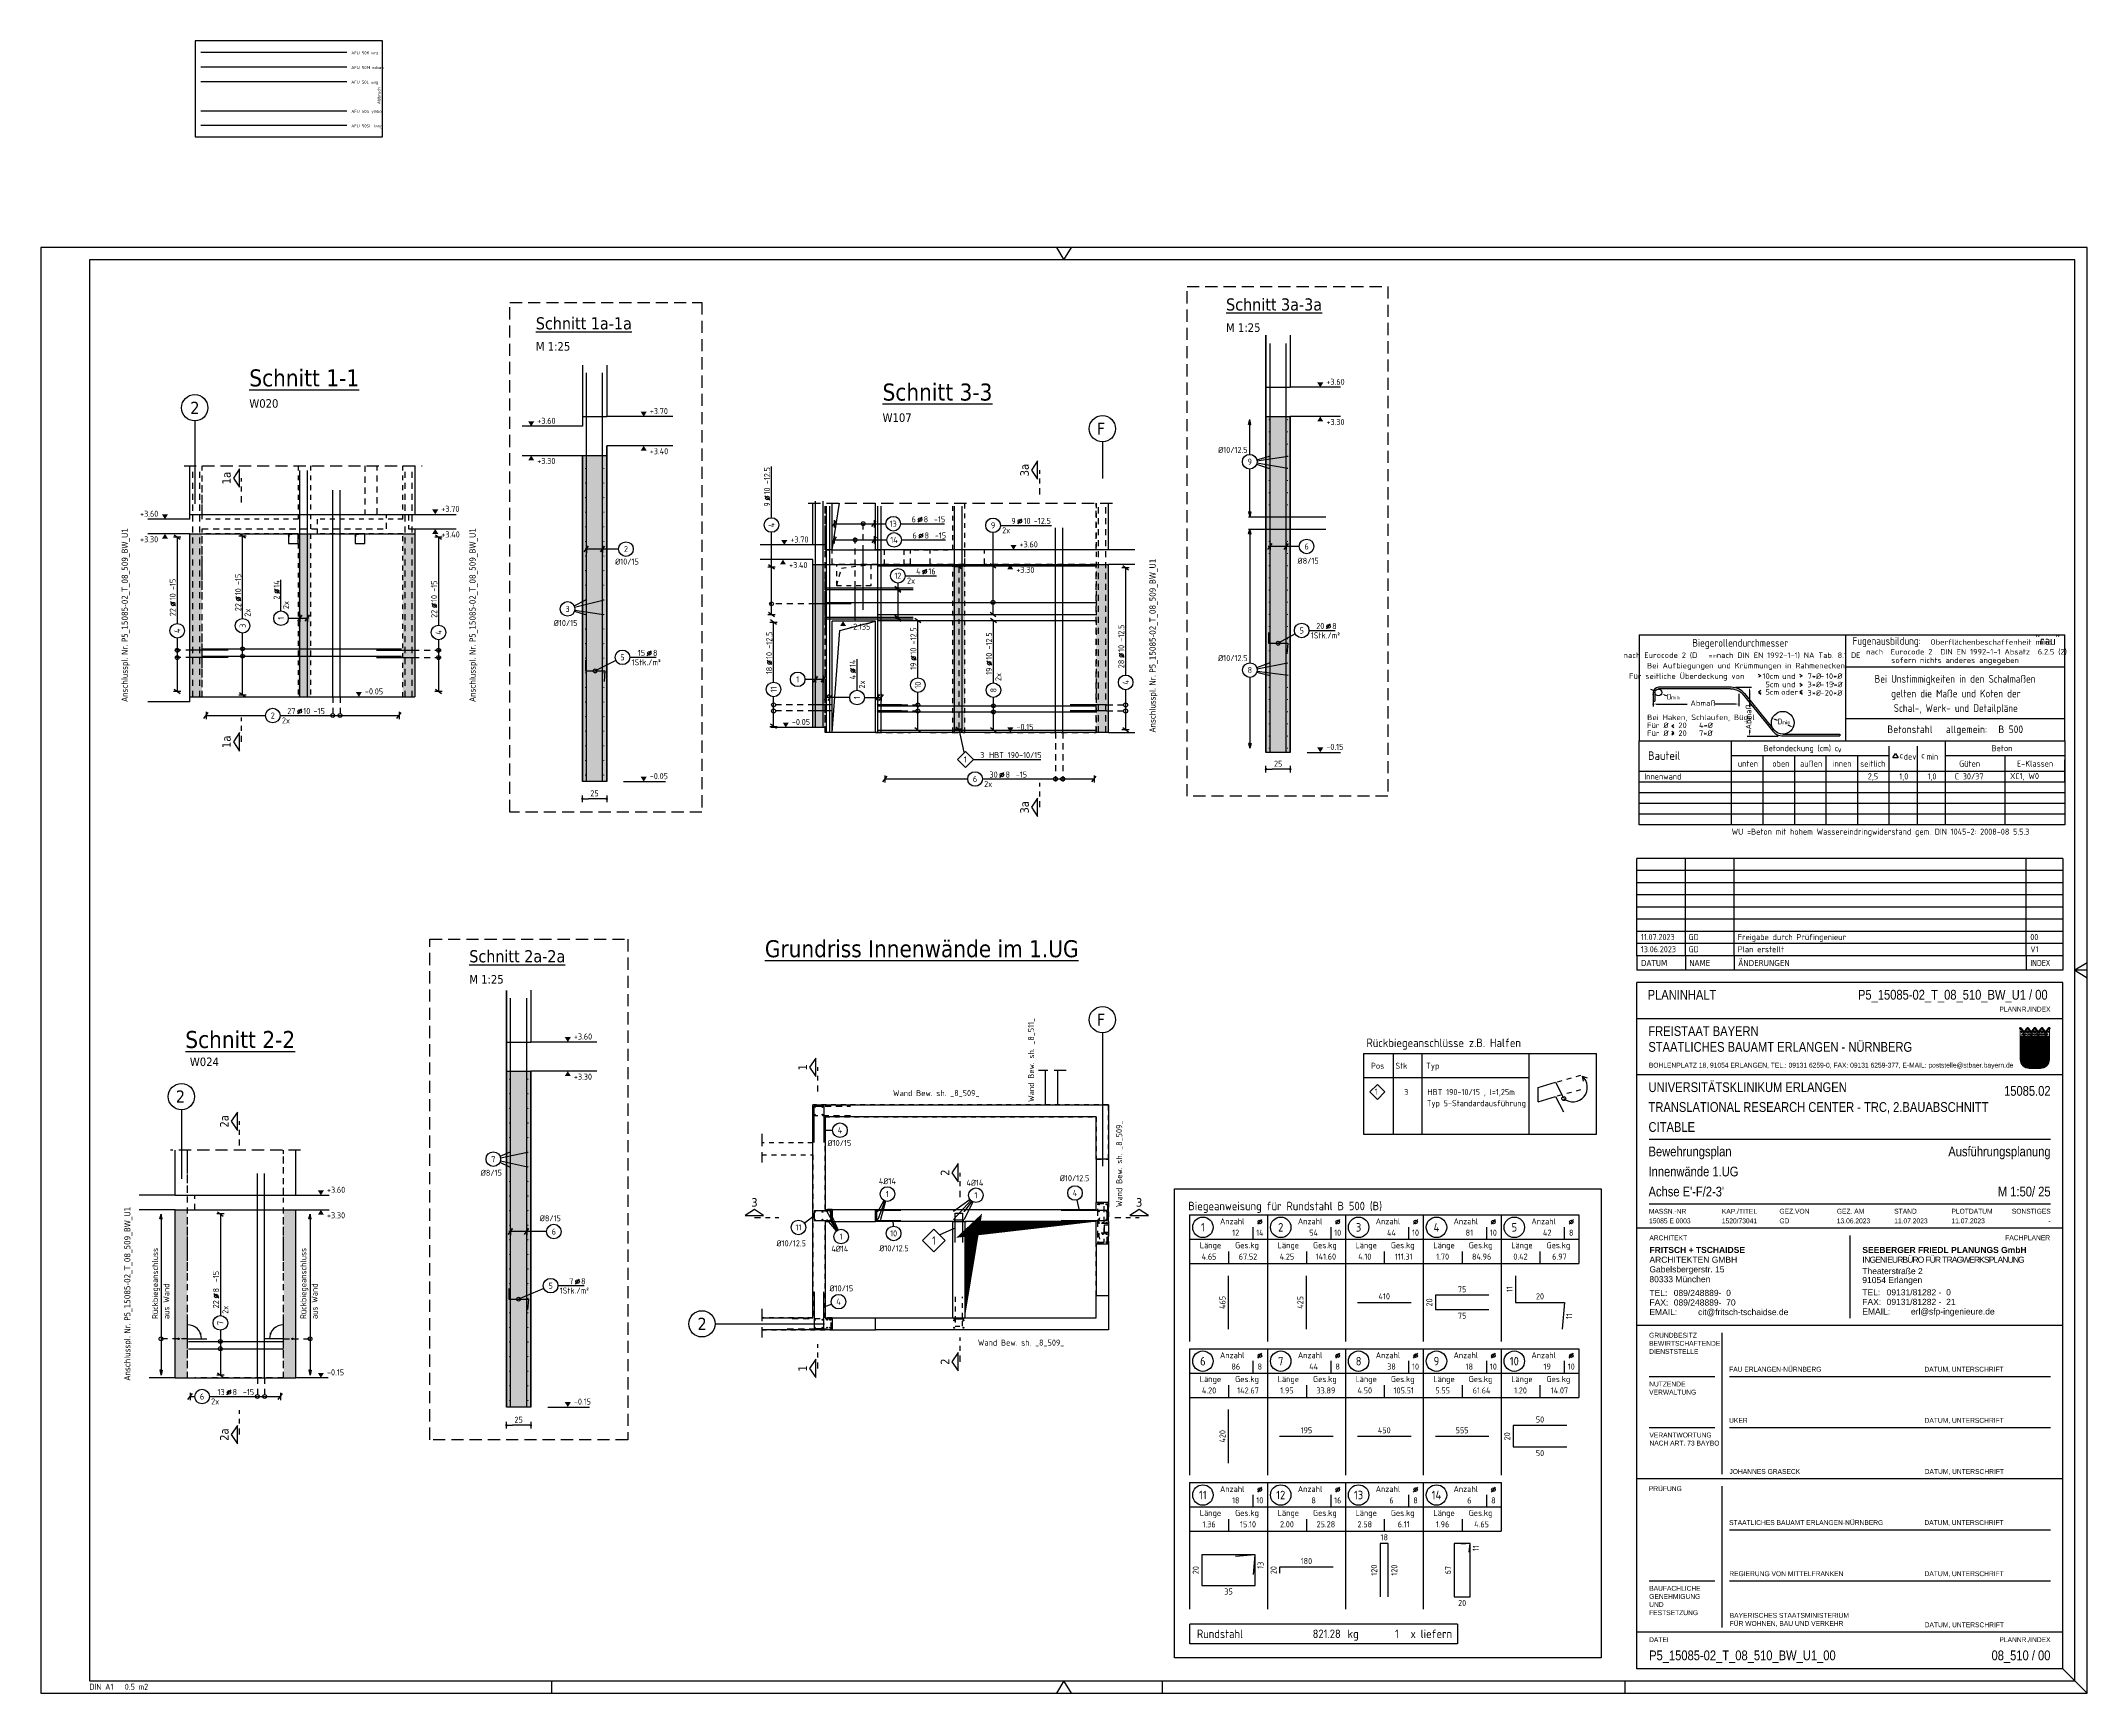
# Model space of a CAD drawing. Extents: x -7.1 to 60.9, y 1.4 to 41.6.
# Drawn here: x 6 to 48.05, y 1.41 to 35.35 of the extents above; entities that cross this region are included whole.
import ezdxf
from ezdxf.enums import TextEntityAlignment as Align

# ---------------------------------------------------------------- set-up
doc = ezdxf.new("R2010")
doc.units = 0
doc.header["$LTSCALE"] = 0.5
for name, pattern in [('AUSGEZOGEN', [1000.01, 1000, 0.01]), ('DASHDOTSMALL', [1.05, 0.5, -0.25, 0.05, -0.25]), ('DASHED', [0.75, 0.5, -0.25]), ('DOT', [0.175, 0.05, -0.125]), ('HIDDEN', [0.375, 0.25, -0.125]), ('HIDDEN2', [0.187, 0.125, -0.062]), ('PUNKT', [0.175, 0.05, -0.125]), ('STRICHLINIE', [0.75, 0.5, -0.25]), ('STRICHPUNKT2', [0.55, 0.25, -0.125, 0.05, -0.125]), ('VERDECKT', [0.375, 0.25, -0.125])]:
    doc.linetypes.add(name, pattern=pattern)
for name, color, linetype in [('40 A Plankopf Text F+T', 7, 'Continuous'), ('ACHSEN', 7, 'Continuous'), ('AFU', 7, 'Continuous'), ('BET-ANS', 7, 'Continuous'), ('BETON', 7, 'Continuous'), ('Brüstung 1.UG', 7, 'Continuous'), ('DETAIL', 7, 'Continuous'), ('DRUEBER', 7, 'Continuous'), ('grau_dunkel', 7, 'Continuous'), ('grau_mittel', 7, 'Continuous'), ('HBT', 7, 'Continuous'), ('HILFE', 7, 'Continuous'), ('koten', 7, 'Continuous'), ('MASSE', 7, 'Continuous'), ('OBJEKT', 7, 'Continuous'), ('RAHMEN', 7, 'Continuous'), ('RND', 7, 'Continuous'), ('RND-1', 7, 'Continuous'), ('RND_BILD', 7, 'Continuous'), ('SCHATTEN', 15, 'Continuous'), ('SCHNITTE', 7, 'Continuous'), ('SFP_Achsen', 7, 'Continuous'), ('STEMPEL', 7, 'Continuous'), ('TEXT', 7, 'Continuous'), ('VERDECKT', 7, 'Continuous'), ('WBZ', 7, 'Continuous')]:
    doc.layers.add(name, color=color, linetype=linetype)
doc.layers.add('NOPLOT', color=7, linetype='Continuous', plot=False)
doc.styles.add('ERSTELLTER_STIL_3', font='arial.ttf')
doc.styles.add('ERSTELLTER_STIL_4', font='arialbd.ttf')
doc.styles.add('helv', font='tahoma.ttf')
doc.styles.add('liste', font='isocp-e.shx')
doc.styles.add('plankopf_ArialN', font='ARIALN.TTF')
doc.styles.add('txt', font='isocp.shx')
doc.linetypes.add('ABBRUCH', pattern='A,0.15,-0.15,["x",Standard,S=0.07,R=0,X=-0.1,Y=-0.0238],-0.005', length=0.305)
doc.linetypes.add('AFU_50K', pattern='A,0.15,["/",Standard,S=0.2,R=0,X=-0.01,Y=-0.1],0.07,["/",Standard,S=0.2,R=0,X=-0.01,Y=-0.1],0.15', length=0.37)
doc.linetypes.add('AFU_50L', pattern='A,0.75,["/",Standard,S=0.2,R=0,X=-0.01,Y=-0.1],0.07,["/",Standard,S=0.2,R=0,X=-0.01,Y=-0.1],0.75', length=1.57)
doc.linetypes.add('AFU_50M', pattern='A,0.45,["/",Standard,S=0.2,R=0,X=-0.01,Y=-0.1],0.07,["/",Standard,S=0.2,R=0,X=-0.01,Y=-0.1],0.45', length=0.97)
doc.linetypes.add('AFU_50S', pattern='A,0,-0.15,["/",Standard,S=0.2,R=0,X=-0.01,Y=-0.1],0,-0.07,["/",Standard,S=0.2,R=0,X=-0.01,Y=-0.1],-0.15', length=0.37)
doc.linetypes.add('AFU_50SL', pattern='A,0,-0.75,["/",Standard,S=0.2,R=0,X=-0.01,Y=-0.1],0,-0.07,["/",Standard,S=0.2,R=0,X=-0.01,Y=-0.1],-0.75', length=1.57)
doc.dimstyles.new('DOT_I', dxfattribs={"dimscale": 0.5, "dimtxt": 0.25, "dimasz": 0.25, "dimexe": 0.1, "dimexo": 0.3, "dimgap": 0.1, "dimtad": 1, "dimdec": 3, "dimzin": 3, "dimtxsty": 'txt', "dimblk": 'DOT', "dimblk1": 'DOT', "dimblk2": 'DOT', "dimsah": 1, "dimcen": 0.1, "dimse1": 1, "dimse2": 1, "dimazin": 0, "dimtfac": 1, "dimtdec": 4, "dimtix": 1, "dimtmove": 2, "dimatfit": 3, "dimfxl": 0, "dimtvp": 1, "dimtolj": 1, "dimtzin": 0, "dimarcsym": 0})
pattern_1 = [(0, (-322.07857, -163.97815), (8e-17, 0.254), [])]

msp = doc.modelspace()

# ---------------------------------------------------------------- texts
at = {"style": 'plankopf_ArialN'}
msp.add_text('PLANNR./INDEX', height=0.1, dxfattribs=at).set_placement((47.3, 15.409), align=Align.RIGHT)
at = {"layer": 'AFU', "color": 8, "linetype": 'AFU_50K', "style": 'txt'}
msp.add_text('AFU 50K urz', height=0.0625, dxfattribs=at).set_placement((12.379, 35.074))
at = {"layer": 'AFU', "color": 8, "linetype": 'AFU_50M', "style": 'txt'}
msp.add_text('AFU 50M edium', height=0.0625, dxfattribs=at).set_placement((12.379, 34.774))
at = {"layer": 'AFU', "color": 8, "linetype": 'AFU_50L', "style": 'txt'}
msp.add_text('AFU 50L ang', height=0.0625, dxfattribs=at).set_placement((12.379, 34.474))
at = {"layer": 'AFU', "color": 8, "linetype": 'ABBRUCH', "style": 'txt'}
msp.add_text('Abbruch', height=0.0625, rotation=90, dxfattribs=at).set_placement((12.978, 34.055))
at = {"layer": 'AFU', "color": 8, "linetype": 'AFU_50S', "style": 'txt'}
msp.add_text('AFU 50S ymbol', height=0.0625, dxfattribs=at).set_placement((12.379, 33.874))
at = {"layer": 'AFU', "color": 8, "linetype": 'AFU_50SL', "style": 'txt'}
msp.add_text('AFU 50SL lang', height=0.0625, dxfattribs=at).set_placement((12.379, 33.574))
at = {"layer": 'BET-ANS', "style": 'plankopf_ArialN'}
for s, p in [('PLANINHALT', (39.02, 15.655)), ('P5_15085-02_T_08_510_BW_U1 / 00', (43.343, 15.655)), ('P5_15085-02_T_08_510_BW_U1_00', (39.051, 2.082))]:
    msp.add_text(s, height=0.2, dxfattribs=at).set_placement(p)
at = {"layer": 'HBT', "color": 7, "linetype": 'Continuous', "style": 'liste'}
for s, p in [('  Pos   Stk     Typ          ', (33.181, 14.233)), ('   1  ', (33.179, 13.701)), ('3', (34.017, 13.693)), ('HBT 190-10/15 , l=1,25m', (34.497, 13.693))]:
    msp.add_text(s, height=0.125, dxfattribs=at).set_placement(p)
at = {"layer": 'HBT', "color": 1, "linetype": 'Continuous', "style": 'txt'}
msp.add_attdef('1', text='?', height=0.175, dxfattribs=at).set_placement((24.354, 10.616), align=Align.CENTER)
at = {"layer": 'RAHMEN', "color": 7, "linetype": 'Continuous', "style": 'txt'}
msp.add_text('nach Eurocode 2 (D     nach DIN EN 1992-1-1) NA Tab. 8.1 DE', height=0.1125, dxfattribs=at).set_placement((40.961, 22.675), align=Align.CENTER)
at = {"layer": 'RAHMEN', "color": 1, "linetype": 'Continuous', "style": 'txt', "width": 0.95}
for s, p in [('Biegerollendurchmesser', (40.925, 22.906)), ('Fugenausbildung:', (43.933, 22.946)), ('Bei Unstimmigkeiten in den Schalmaßen', (45.339, 22.166)), ('gelten die Maße und Koten der', (45.356, 21.866)), ('Schal-, Werk- und Detailpläne', (45.353, 21.566))]:
    msp.add_text(s, height=0.1575, dxfattribs=at).set_placement(p, align=Align.CENTER)
at = {"layer": 'RAHMEN', "color": 7, "linetype": 'Continuous', "style": 'txt'}
for s, height, p in [('nach  Eurocode 2  DIN EN 1992-1-1 Absatz  6.2.5 (2)', 0.1125, (43.513, 22.746)), ('Oberflächenbeschaffenheit mind.', 0.1125, (44.831, 22.946)), ('Bei Aufbiegungen und Krümmungen in Rahmenecken:', 0.1125, (39.008, 22.461)), ('10cm', 0.1125, (41.382, 22.245)), ('und', 0.1125, (41.786, 22.245)), ('7*%%C', 0.1125, (42.308, 22.245)), ('-', 0.113, (42.569, 22.245)), ('10*%%C', 0.1125, (42.684, 22.245)), ('sofern nichts anderes angegeben', 0.1125, (44.026, 22.572)), ('D', 0.113, (39.411, 21.823)), ('5cm', 0.1125, (41.441, 21.917)), ('5cm', 0.1125, (41.442, 22.073)), ('oder', 0.1125, (41.766, 21.917)), ('und', 0.1125, (41.786, 22.073)), ('3*%%C', 0.1125, (42.305, 21.901)), ('3*%%C', 0.1125, (42.306, 22.073)), ('-', 0.113, (42.566, 21.901)), ('-', 0.113, (42.568, 22.073)), ('20*%%C', 0.1125, (42.66, 21.901)), ('15*%%C', 0.1125, (42.684, 22.073)), ('Bei Haken, Schlaufen, Bügel', 0.1125, (39.011, 21.399)), ('Abmaß', 0.1125, (39.899, 21.691)), ('Für %%C', 0.1125, (39.01, 21.235)), ('Für %%C', 0.1125, (39.011, 21.073)), ('20', 0.1125, (39.652, 21.235)), ('20', 0.1125, (39.653, 21.073)), ('4*%%C', 0.1125, (40.076, 21.235)), ('7*%%C', 0.1125, (40.076, 21.073)), ('D', 0.113, (41.688, 21.313))]:
    msp.add_text(s, height=height, dxfattribs=at).set_placement(p)
msp.add_text('Für seitliche Überdeckung von', height=0.1125, dxfattribs=at).set_placement((41.009, 22.245), align=Align.RIGHT)
msp.add_text('Abmaß', height=0.1125, rotation=90, dxfattribs=at).set_placement((41.15, 21.205))
at = {"layer": 'RAHMEN', "color": 1, "linetype": 'Continuous', "style": 'txt'}
for s, height, p in [('Betonstahl', 0.1575, (43.947, 21.13)), ('allgemein:', 0.1575, (45.151, 21.13)), ('B 500 ', 0.1575, (46.229, 21.13)), ('Bauteil', 0.175, (39.029, 20.581)), ('Betondeckung (cm) c', 0.125, (41.403, 20.759)), ('v', 0.125, (42.925, 20.733)), ('c', 0.125, (44.201, 20.611)), ('dev', 0.125, (44.283, 20.585)), ('c', 0.125, (44.644, 20.611)), ('min', 0.125, (44.752, 20.585)), ('Beton', 0.125, (46.089, 20.759)), ('WU =Beton mit hohem Wassereindringwiderstand gem. DIN 1045-2: 2008-08 5.5.3', 0.125, (40.746, 19.043))]:
    msp.add_text(s, height=height, dxfattribs=at).set_placement(p)
at = {"layer": 'RND_BILD', "color": 7, "linetype": 'AUSGEZOGEN', "style": 'txt'}
for s, p in [('75', (35.208, 9.705)), ('410', (33.608, 9.558)), ('20', (36.808, 9.557)), ('75', (35.208, 9.161)), ('195', (32.008, 6.808)), ('450', (33.608, 6.808)), ('555', (35.208, 6.808)), ('50', (36.808, 7.028)), ('18', (33.608, 4.608)), ('180', (32.008, 4.119)), ('35', (30.408, 3.494)), ('20', (35.208, 3.258))]:
    msp.add_text(s, height=0.125, dxfattribs=at).set_placement(p, align=Align.MIDDLE)
for s, rotation, p in [('11', 90, (36.182, 9.707)), ('465', 90, (30.283, 9.433)), ('425', 90, (31.883, 9.433)), ('20', 90, (34.533, 9.433)), ('11', 85, (37.409, 9.147)), ('420', 90, (30.283, 6.683)), ('20', 90, (36.133, 6.683)), ('50', 360, (36.808, 6.338)), ('11', 84.9999, (35.488, 4.382)), ('20', 90, (29.733, 3.933)), ('13', 84.9999, (31.064, 4.033)), ('20', 90, (31.333, 3.933)), ('120', 90, (33.4, 3.933)), ('120', 90, (33.815, 3.933)), ('67', 90, (34.918, 3.933))]:
    msp.add_text(s, height=0.125, rotation=rotation, dxfattribs=at).set_placement(p, align=Align.MIDDLE)
at = {"layer": 'SFP_Achsen', "color": 6, "linetype": 'AUSGEZOGEN', "style": 'helv'}
for s, p in [('2', (9.072, 27.689)), ('F', (27.701, 27.26)), ('F', (27.701, 15.119)), ('2', (8.774, 13.539)), ('2', (19.495, 8.868))]:
    msp.add_text(s, height=0.25, dxfattribs=at).set_placement(p)
at = {"layer": 'TEXT', "color": 6, "linetype": 'AUSGEZOGEN', "style": 'helv'}
for s, p in [('%%uSchnitt 3a-3a', (30.357, 29.813)), ('%%uSchnitt 1a-1a', (16.172, 29.425)), ('%%uSchnitt 2a-2a', (14.804, 16.421))]:
    msp.add_text(s, height=0.25, dxfattribs=at).set_placement(p)
at = {"layer": 'TEXT', "color": 1, "linetype": 'AUSGEZOGEN'}
for s, style, p in [('M 1:25', 'helv', (30.357, 29.375)), ('M 1:25', 'helv', (16.172, 28.988)), ('W020', 'helv', (10.284, 27.816)), ('W107', 'helv', (23.298, 27.525)), ('M 1:25', 'helv', (14.804, 15.984)), ('Rückbiegeanschlüsse z.B. Halfen', 'txt', (33.242, 14.68)), ('W024', 'helv', (9.062, 14.29)), ('Biegeanweisung für Rundstahl B 500 (B)', 'txt', (29.581, 11.327))]:
    msp.add_text(s, height=0.175, dxfattribs=dict(at, style=style)).set_placement(p)
at = {"layer": 'TEXT', "color": 5, "linetype": 'AUSGEZOGEN', "style": 'helv'}
for s, p in [('%%uSchnitt 1-1', (10.284, 28.254)), ('%%USchnitt 3-3', (23.298, 27.963)), ('%%UGrundriss Innenwände im 1.UG%%U ', (20.879, 16.526)), ('%%USchnitt 2-2', (8.969, 14.661))]:
    msp.add_text(s, height=0.35, dxfattribs=at).set_placement(p)
at = {"layer": 'TEXT', "color": 7, "linetype": 'AUSGEZOGEN', "style": 'txt'}
for s, height, p in [('%%C10/12.5', 0.125, (30.194, 26.887)), ('%%C10/15', 0.125, (17.802, 24.593)), ('%%C8/15', 0.125, (31.827, 24.608)), ('%%C10/15', 0.125, (16.541, 23.33)), ('%%C10/12.5', 0.125, (30.194, 22.609)), ('min', 0.0802, (40.27, 22.677)), ('min', 0.0802, (39.502, 21.822)), ('min', 0.0802, (41.779, 21.312)), ('Innenwand', 0.125, (38.951, 20.177)), ('unten', 0.125, (40.875, 20.441)), ('oben', 0.125, (41.583, 20.441)), ('außen', 0.125, (42.154, 20.441)), ('innen', 0.125, (42.821, 20.441)), ('seitlich', 0.125, (43.389, 20.441)), ('2,5', 0.125, (43.544, 20.179)), ('1,0', 0.125, (44.192, 20.179)), ('1,0', 0.125, (44.771, 20.179)), ('C 30/37', 0.125, (45.332, 20.179)), ('Güten', 0.125, (45.423, 20.441)), ('XC1, W0', 0.125, (46.468, 20.186)), ('E-Klassen', 0.125, (46.611, 20.441)), ('Wand Bew. sh. _8_509_', 0.125, (23.512, 13.672)), ('%%C10/15', 0.125, (22.168, 12.646)), ('%%C8/15', 0.125, (15.04, 12.034)), ('4%%C14', 0.125, (23.222, 11.862)), ('4%%C14', 0.125, (25.021, 11.829)), ('%%C10/12.5', 0.125, (26.941, 11.924)), ('%%C8/15', 0.125, (16.253, 11.1)), ('%%C10/12.5', 0.125, (21.118, 10.585)), ('4%%C14', 0.125, (22.245, 10.473)), ('%%C10/12.5', 0.125, (23.23, 10.484)), ('%%C10/15', 0.125, (22.207, 9.66)), ('Wand Bew. sh. _8_509_', 0.125, (25.256, 8.545))]:
    msp.add_text(s, height=height, dxfattribs=at).set_placement(p)
at = {"layer": 'TEXT', "color": 7, "linetype": 'AUSGEZOGEN'}
for s, style, p in [('Anschlusspl. Nr. P5_15085-02_T_08_509_BW_U1', 'helv', (7.786, 21.773)), ('Anschlusspl. Nr. P5_15085-02_T_08_509_BW_U1', 'helv', (14.933, 21.773)), ('Anschlusspl. Nr. P5_15085-02_T_08_509_BW_U1', 'helv', (28.908, 21.145)), ('Wand Bew. sh. _8_511_', 'txt', (26.413, 13.553)), ('Wand Bew. sh. _8_509_', 'txt', (28.222, 11.393)), ('Anschlusspl. Nr. P5_15085-02_T_08_509_BW_U1', 'helv', (7.839, 7.829)), ('Rückbiegeanschluss', 'txt', (8.408, 9.092)), ('Rückbiegeanschluss', 'txt', (11.456, 9.092)), ('aus Wand ', 'txt', (8.64, 9.092)), ('aus Wand ', 'txt', (11.688, 9.092))]:
    msp.add_text(s, height=0.125, rotation=90, dxfattribs=dict(at, style=style)).set_placement(p)
at = {"layer": 'TEXT', "color": 1, "style": 'txt'}
msp.add_text('"rau"', height=0.175, dxfattribs=at).set_placement((46.996, 22.945))
at = {"layer": 'TEXT', "color": 7, "linetype": 'Continuous', "style": 'txt'}
msp.add_text('Typ 5-Standardausführung', height=0.125, dxfattribs=at).set_placement((35.501, 13.464), align=Align.CENTER)

# ---------------------------------------------------------------- blocks, each defined once
blk = doc.blocks.new('Bundeslandwappen')
at = {"lineweight": 9, "true_color": 0xffffff}
for points in [[(-5.75, 16.5), (-5.98, 16.5), (-5.98, 16.29), (-5.75, 16.29)], [(-5.09, 15.68), (-5.31, 15.68), (-5.31, 15.47), (-5.09, 15.47)], [(-3.49, 15.68), (-3.71, 15.68), (-3.71, 15.47), (-3.49, 15.47)], [(-2.82, 16.5), (-3.05, 16.5), (-3.05, 16.29), (-2.82, 16.29)], [(-2.15, 15.68), (-2.38, 15.68), (-2.38, 15.47), (-2.15, 15.47)], [(-0.56, 15.68), (-0.78, 15.68), (-0.78, 15.47), (-0.56, 15.47)], [(0.11, 16.5), (-0.11, 16.5), (-0.11, 16.29), (0.11, 16.29)], [(0.78, 15.68), (0.56, 15.68), (0.56, 15.47), (0.78, 15.47)], [(2.38, 15.68), (2.15, 15.68), (2.15, 15.47), (2.38, 15.47)], [(3.05, 16.5), (2.82, 16.5), (2.82, 16.29), (3.05, 16.29)], [(3.71, 15.68), (3.49, 15.68), (3.49, 15.47), (3.71, 15.47)], [(5.31, 15.68), (5.09, 15.68), (5.09, 15.47), (5.31, 15.47)], [(5.98, 16.5), (5.75, 16.5), (5.75, 16.29), (5.98, 16.29)]]:
    blk.add_hatch(color=7, dxfattribs=at).paths.add_polyline_path(points)
at = {"true_color": 0xffffff}
for points in [[(-5.34, 12.59), (-5.7, 12.59), (-5.7, 12.19), (-5.07, 11.96)], [(-3.57, 8.42), (-5.7, 9.18), (-5.7, 6.17), (-2.07, 4.88)], [(-1.42, 10.67), (-5.07, 11.96), (-3.57, 8.42), (0.08, 7.13)], [(0.86, 12.59), (-2.24, 12.59), (-1.42, 10.67), (2.23, 9.38)], [(3.96, 12.59), (1.66, 12.59), (4.37, 11.63)], [(5.7, 8.15), (2.23, 9.38), (3.73, 5.84), (5.7, 5.14)], [(5.7, 11.16), (4.37, 11.63), (5.7, 8.5)], [(-5.7, 6.14), (-5.7, 3.7, 0.041392), (-5.65, 3.14), (-4.21, 2.63)], [(-0.56, 1.34), (-4.21, 2.63), (-3.29, 0.45, 0.073774), (-2.3, 0.3), (-0.12, 0.3)], [(1.58, 3.59), (-2.07, 4.88), (-0.56, 1.34), (2.36, 0.3, 0.043654), (2.95, 0.36)], [(3.73, 5.84), (0.08, 7.13), (1.58, 3.59), (5.23, 2.29)]]:
    blk.add_hatch(color=7, dxfattribs=at).paths.add_polyline_path(points)
at = {"lineweight": 9}
h = blk.add_hatch(dxfattribs=at)
h.set_pattern_fill('ANSI31', color=256, scale=0.08, angle=315, style=0)
h.set_pattern_definition(pattern_1)
h.paths.add_polyline_path([(-5.07, 11.96), (-5.7, 12.19), (-5.7, 9.18), (-3.57, 8.42)])
h = blk.add_hatch(dxfattribs=at)
h.set_pattern_fill('ANSI31', color=256, scale=0.08, angle=315, style=0)
h.set_pattern_definition(pattern_1)
h.paths.add_polyline_path([(-2.24, 12.59), (-5.34, 12.59), (-5.07, 11.96), (-1.42, 10.67)])
h = blk.add_hatch(dxfattribs=at)
h.set_pattern_fill('ANSI31', color=256, scale=0.08, angle=315, style=0)
h.set_pattern_definition(pattern_1)
h.paths.add_polyline_path([(0.08, 7.13), (-3.57, 8.42), (-2.07, 4.88), (1.58, 3.59)])
h = blk.add_hatch(dxfattribs=at)
h.set_pattern_fill('ANSI31', color=256, scale=0.08, angle=315, style=0)
h.set_pattern_definition(pattern_1)
h.paths.add_polyline_path([(2.23, 9.38), (-1.42, 10.67), (0.08, 7.13), (3.73, 5.84)])
h = blk.add_hatch(dxfattribs=at)
h.set_pattern_fill('ANSI31', color=256, scale=0.08, angle=315, style=0)
h.set_pattern_definition(pattern_1)
h.paths.add_polyline_path([(4.37, 11.63), (1.66, 12.59), (0.86, 12.59), (2.23, 9.38), (5.7, 8.15), (5.7, 8.5)])
h = blk.add_hatch(dxfattribs=at)
h.set_pattern_fill('ANSI31', color=256, scale=0.08, angle=315, style=0)
h.set_pattern_definition(pattern_1)
h.paths.add_polyline_path([(5.7, 12.59), (3.96, 12.59), (4.37, 11.63), (5.7, 11.16)])
h = blk.add_hatch(dxfattribs=at)
h.set_pattern_fill('ANSI31', color=256, scale=0.08, angle=315, style=0)
h.set_pattern_definition(pattern_1)
h.paths.add_polyline_path([(-2.07, 4.88), (-5.7, 6.17), (-5.7, 6.14), (-4.21, 2.63), (-0.56, 1.34)])
h = blk.add_hatch(dxfattribs=at)
h.set_pattern_fill('ANSI31', color=256, scale=0.08, angle=315, style=0)
h.set_pattern_definition(pattern_1)
h.paths.add_polyline_path([(-4.21, 2.63), (-5.65, 3.14, 0.285055), (-3.29, 0.45)])
h = blk.add_hatch(dxfattribs=at)
h.set_pattern_fill('ANSI31', color=256, scale=0.08, angle=315, style=0)
h.set_pattern_definition(pattern_1)
h.paths.add_polyline_path([(-0.56, 1.34), (-0.12, 0.3), (2.3, 0.3, 0.004354), (2.36, 0.3)])
h = blk.add_hatch(dxfattribs=at)
h.set_pattern_fill('ANSI31', color=256, scale=0.08, angle=315, style=0)
h.set_pattern_definition(pattern_1)
h.paths.add_polyline_path([(5.31, 2.11), (5.23, 2.29), (1.58, 3.59), (2.95, 0.36, 0.22704)])
h = blk.add_hatch(dxfattribs=at)
h.set_pattern_fill('ANSI31', color=256, scale=0.08, angle=315, style=0)
h.set_pattern_definition(pattern_1)
h.paths.add_polyline_path([(5.7, 5.14), (3.73, 5.84), (5.23, 2.29), (5.37, 2.24, 0.111178), (5.7, 3.7)])
for p, q in [((-6, 16.1), (-6, 3.7)), ((-6, 13.29), (6, 13.29)), ((-6, 12.94), (6, 12.94)), ((-5.7, 12.59), (-5.7, 3.7)), ((-5.7, 12.59), (5.7, 12.59)), ((-5.7, 12.19), (5.7, 8.15)), ((-5.7, 9.18), (5.7, 5.14)), ((-5.64, 14.97), (-5.64, 15.18)), ((-5.61, 16.59), (-5.62, 16.68)), ((-5.34, 12.59), (-0.12, 0.3)), ((-5.33, 15.19), (-5.33, 15.05)), ((-4.68, 14.54), (-5.26, 14.54)), ((-4.12, 14.54), (-3.54, 14.54)), ((-3.47, 15.19), (-3.47, 15.05)), ((-3.36, 13.9), (-2.93, 14.17)), ((-2.93, 13.63), (-3.36, 13.9)), ((-3.19, 16.59), (-3.18, 16.67)), ((-3.16, 14.97), (-3.16, 15.18)), ((-2.93, 15.58), (-2.93, 14.47)), ((-2.93, 14.17), (-2.5, 13.9)), ((-2.5, 13.9), (-2.93, 13.63)), ((-2.71, 14.97), (-2.71, 15.18)), ((-2.68, 16.59), (-2.69, 16.67)), ((-2.4, 15.19), (-2.4, 15.05)), ((-1.74, 14.54), (-2.32, 14.54)), ((-2.24, 12.59), (2.95, 0.36)), ((-1.19, 14.54), (-0.61, 14.54)), ((-0.54, 15.19), (-0.54, 15.05)), ((0, 14.17), (-0.43, 13.9)), ((-0.43, 13.9), (0, 13.63)), ((-0.25, 16.59), (-0.24, 16.67)), ((-0.22, 14.97), (-0.22, 15.18)), ((0, 15.58), (0, 14.47)), ((0.43, 13.9), (0, 14.17)), ((0, 13.63), (0.43, 13.9)), ((0.22, 14.97), (0.22, 15.18)), ((0.25, 16.59), (0.24, 16.67)), ((0.54, 15.19), (0.54, 15.05)), ((1.19, 14.54), (0.61, 14.54)), ((0.86, 12.59), (5.31, 2.11)), ((1.66, 12.59), (5.7, 11.16)), ((1.74, 14.54), (2.32, 14.54)), ((2.4, 15.19), (2.4, 15.05)), ((2.93, 14.17), (2.5, 13.9)), ((2.5, 13.9), (2.93, 13.63)), ((2.68, 16.59), (2.69, 16.67)), ((2.71, 14.97), (2.71, 15.18)), ((2.93, 15.58), (2.93, 14.47)), ((3.36, 13.9), (2.93, 14.17)), ((2.93, 13.63), (3.36, 13.9)), ((3.16, 14.97), (3.16, 15.18)), ((3.19, 16.59), (3.18, 16.67)), ((3.47, 15.19), (3.47, 15.05)), ((4.12, 14.54), (3.54, 14.54)), ((3.96, 12.59), (5.7, 8.5)), ((4.68, 14.54), (5.26, 14.54)), ((5.33, 15.19), (5.33, 15.05)), ((5.61, 16.59), (5.62, 16.68)), ((5.64, 14.97), (5.64, 15.18)), ((5.7, 3.7), (5.7, 12.59)), ((6, 3.7), (6, 16.1)), ((-5.7, 6.17), (5.37, 2.24)), ((-5.7, 6.14), (-3.29, 0.45)), ((-5.66, 3.14), (2.36, 0.3)), ((-2.3, 0.3), (2.3, 0.3)), ((-2.3, 0), (2.3, 0))]:
    blk.add_line(p, q, dxfattribs=at)
for points in [[(-5.75, 16.29), (-5.98, 16.29), (-5.98, 16.5), (-5.75, 16.5)], [(-5.09, 15.47), (-5.31, 15.47), (-5.31, 15.68), (-5.09, 15.68)], [(-4.07, 13.71), (-4.83, 13.71), (-4.83, 14.1), (-4.07, 14.1)], [(-3.71, 15.47), (-3.49, 15.47), (-3.49, 15.68), (-3.71, 15.68)], [(-2.82, 16.29), (-3.05, 16.29), (-3.05, 16.5), (-2.82, 16.5)], [(-2.15, 15.47), (-2.38, 15.47), (-2.38, 15.68), (-2.15, 15.68)], [(-1.8, 13.71), (-1.04, 13.71), (-1.04, 14.1), (-1.8, 14.1)], [(-0.78, 15.47), (-0.56, 15.47), (-0.56, 15.68), (-0.78, 15.68)], [(0.11, 16.29), (-0.11, 16.29), (-0.11, 16.5), (0.11, 16.5)], [(0.78, 15.47), (0.56, 15.47), (0.56, 15.68), (0.78, 15.68)], [(1.8, 13.71), (1.04, 13.71), (1.04, 14.1), (1.8, 14.1)], [(2.15, 15.47), (2.38, 15.47), (2.38, 15.68), (2.15, 15.68)], [(3.05, 16.29), (2.82, 16.29), (2.82, 16.5), (3.05, 16.5)], [(3.71, 15.47), (3.49, 15.47), (3.49, 15.68), (3.71, 15.68)], [(4.07, 13.71), (4.83, 13.71), (4.83, 14.1), (4.07, 14.1)], [(5.09, 15.47), (5.31, 15.47), (5.31, 15.68), (5.09, 15.68)], [(5.75, 16.29), (5.98, 16.29), (5.98, 16.5), (5.75, 16.5)]]:
    blk.add_lwpolyline(points, close=True, dxfattribs=at)
for centre in [(-5.28, 13.9), (-3.71, 13.9), (-2.2, 13.9), (-0.68, 13.9), (0.68, 13.9), (2.2, 13.9), (3.71, 13.9), (5.28, 13.9)]:
    blk.add_circle(centre, 0.123, dxfattribs=at)
for centre, radius, start, end in [((-2.93, 16.58), 0.264, 24.0166, 155.34093), ((0, 16.58), 0.264, 24.0166, 155.34093), ((2.93, 16.58), 0.264, 24.0166, 155.34093), ((-5.89, 16.45), 0.362, 44.66814, 253.11831), ((-5.67, 16.67), 0.05, 6.6615, 44.66814), ((-5.49, 15.18), 0.157, 3.2756, 179.55206), ((-5.19, 14.99), 0.453, 182.83284, 261.30427), ((-5.56, 16.59), 0.05, 186.6615, 265.62087), ((-5.42, 15.99), 0.179, 74.78828, 15.13561), ((-5.59, 16.26), 0.281, 346.02321, 85.62087), ((-5.36, 16.21), 0.05, 254.78828, 346.02321), ((-5.26, 15.23), 0.191, 249.63581, 3.08566), ((-5.2, 16.05), 0.05, 93.06329, 195.13561), ((-5.19, 15.87), 0.224, 350.95424, 93.06329), ((-5.02, 15.24), 0.05, 82.94673, 183.08566), ((-4.99, 15.54), 0.249, 262.94673, 77.88554), ((-4.92, 15.83), 0.05, 170.95424, 257.88554), ((-4.62, 14.89), 0.224, 71.40005, 0), ((-4.71, 14.85), 0.312, 275.96495, 353.97732), ((-4.4, 15.24), 0.208, 317.07745, 222.92255), ((-4.18, 14.89), 0.224, 180, 108.59995), ((-4.09, 14.85), 0.312, 186.02268, 264.03505), ((-3.81, 15.54), 0.249, 102.11446, 277.05327), ((-3.88, 15.83), 0.05, 282.11446, 9.04576), ((-3.61, 15.87), 0.224, 86.93671, 189.04576), ((-3.78, 15.24), 0.05, 356.91434, 97.05327), ((-3.54, 15.23), 0.191, 176.91434, 290.36419), ((-3.6, 16.05), 0.05, 344.86439, 86.93671), ((-3.38, 15.99), 0.179, 164.86439, 105.21172), ((-3.61, 14.99), 0.453, 278.69573, 357.16716), ((-3.21, 16.26), 0.281, 94.37913, 193.97679), ((-3.44, 16.21), 0.05, 193.97679, 285.21172), ((-3.31, 15.18), 0.157, 0.44794, 176.7244), ((-3.24, 16.59), 0.05, 274.37913, 353.3385), ((-3.13, 16.67), 0.05, 155.22882, 173.3385), ((-2.55, 15.18), 0.157, 3.2756, 179.55206), ((-2.26, 14.99), 0.453, 182.83284, 261.30427), ((-2.74, 16.66), 0.05, 6.6615, 24.0166), ((-2.63, 16.59), 0.05, 186.6615, 265.62087), ((-2.49, 15.99), 0.179, 74.78828, 15.13561), ((-2.65, 16.26), 0.281, 346.02321, 85.62087), ((-2.43, 16.21), 0.05, 254.78828, 346.02321), ((-2.33, 15.23), 0.191, 249.63581, 3.08566), ((-2.27, 16.05), 0.05, 93.06329, 195.13561), ((-2.26, 15.87), 0.224, 350.95424, 93.06329), ((-2.09, 15.24), 0.05, 82.94673, 183.08566), ((-2.05, 15.54), 0.249, 262.94673, 77.88554), ((-1.99, 15.83), 0.05, 170.95424, 257.88554), ((-1.69, 14.89), 0.224, 71.40005, 0), ((-1.78, 14.85), 0.312, 275.96495, 353.97732), ((-1.47, 15.24), 0.208, 317.07745, 222.92255), ((-1.24, 14.89), 0.224, 180, 108.59995), ((-1.16, 14.85), 0.312, 186.02268, 264.03505), ((-0.88, 15.54), 0.249, 102.11446, 277.05327), ((-0.94, 15.83), 0.05, 282.11446, 9.04576), ((-0.67, 15.87), 0.224, 86.93671, 189.04576), ((-0.84, 15.24), 0.05, 356.91434, 97.05327), ((-0.6, 15.23), 0.191, 176.91434, 290.36419), ((-0.66, 16.05), 0.05, 344.86439, 86.93671), ((-0.44, 15.99), 0.179, 164.86439, 105.21172), ((-0.68, 14.99), 0.453, 278.69573, 357.16716), ((-0.28, 16.26), 0.281, 94.37913, 193.97679), ((-0.5, 16.21), 0.05, 193.97679, 285.21172), ((-0.38, 15.18), 0.157, 0.44794, 176.7244), ((-0.3, 16.59), 0.05, 274.37913, 353.3385), ((-0.19, 16.67), 0.05, 155.22882, 173.3385), ((0.38, 15.18), 0.157, 3.2756, 179.55206), ((0.68, 14.99), 0.453, 182.83284, 261.30427), ((0.19, 16.66), 0.05, 6.6615, 24.0166), ((0.3, 16.59), 0.05, 186.6615, 265.62087), ((0.44, 15.99), 0.179, 74.78828, 15.13561), ((0.28, 16.26), 0.281, 346.02321, 85.62087), ((0.5, 16.21), 0.05, 254.78828, 346.02321), ((0.6, 15.23), 0.191, 249.63581, 3.08566), ((0.66, 16.05), 0.05, 93.06329, 195.13561), ((0.67, 15.87), 0.224, 350.95424, 93.06329), ((0.84, 15.24), 0.05, 82.94673, 183.08566), ((0.88, 15.54), 0.249, 262.94673, 77.88554), ((0.94, 15.83), 0.05, 170.95424, 257.88554), ((1.24, 14.89), 0.224, 71.40005, 0), ((1.16, 14.85), 0.312, 275.96495, 353.97732), ((1.47, 15.24), 0.208, 317.07745, 222.92255), ((1.69, 14.89), 0.224, 180, 108.59995), ((1.78, 14.85), 0.312, 186.02268, 264.03505), ((2.05, 15.54), 0.249, 102.11446, 277.05327), ((1.99, 15.83), 0.05, 282.11446, 9.04576), ((2.26, 15.87), 0.224, 86.93671, 189.04576), ((2.09, 15.24), 0.05, 356.91434, 97.05327), ((2.33, 15.23), 0.191, 176.91434, 290.36419), ((2.27, 16.05), 0.05, 344.86439, 86.93671), ((2.49, 15.99), 0.179, 164.86439, 105.21172), ((2.26, 14.99), 0.453, 278.69573, 357.16716), ((2.65, 16.26), 0.281, 94.37913, 193.97679), ((2.43, 16.21), 0.05, 193.97679, 285.21172), ((2.55, 15.18), 0.157, 0.44794, 176.7244), ((2.63, 16.59), 0.05, 274.37913, 353.3385), ((2.74, 16.67), 0.05, 155.22882, 173.3385), ((3.31, 15.18), 0.157, 3.2756, 179.55206), ((3.61, 14.99), 0.453, 182.83284, 261.30427), ((3.13, 16.66), 0.05, 6.6615, 24.0166), ((3.24, 16.59), 0.05, 186.6615, 265.62087), ((3.38, 15.99), 0.179, 74.78828, 15.13561), ((3.21, 16.26), 0.281, 346.02321, 85.62087), ((3.44, 16.21), 0.05, 254.78828, 346.02321), ((3.54, 15.23), 0.191, 249.63581, 3.08566), ((3.6, 16.05), 0.05, 93.06329, 195.13561), ((3.61, 15.87), 0.224, 350.95424, 93.06329), ((3.78, 15.24), 0.05, 82.94673, 183.08566), ((3.81, 15.54), 0.249, 262.94673, 77.88554), ((3.88, 15.83), 0.05, 170.95424, 257.88554), ((4.18, 14.89), 0.224, 71.40005, 0), ((4.09, 14.85), 0.312, 275.96495, 353.97732), ((4.4, 15.24), 0.208, 317.07745, 222.92255), ((4.62, 14.89), 0.224, 180, 108.59995), ((4.71, 14.85), 0.312, 186.02268, 264.03505), ((4.99, 15.54), 0.249, 102.11446, 277.05327), ((4.92, 15.83), 0.05, 282.11446, 9.04576), ((5.19, 15.87), 0.224, 86.93671, 189.04576), ((5.02, 15.24), 0.05, 356.91434, 97.05327), ((5.26, 15.23), 0.191, 176.91434, 290.36419), ((5.2, 16.05), 0.05, 344.86439, 86.93671), ((5.42, 15.99), 0.179, 164.86439, 105.21172), ((5.19, 14.99), 0.453, 278.69573, 357.16716), ((5.59, 16.26), 0.281, 94.37913, 193.97679), ((5.36, 16.21), 0.05, 193.97679, 285.21172), ((5.49, 15.18), 0.157, 0.44794, 176.7244), ((5.56, 16.59), 0.05, 274.37913, 353.3385), ((5.67, 16.67), 0.05, 135.33186, 173.3385), ((5.89, 16.45), 0.362, 286.88169, 135.33186), ((-2.3, 3.7), 3.7, 180, 270), ((-2.3, 3.7), 3.4, 180, 270), ((2.3, 3.7), 3.7, 270, 0), ((2.3, 3.7), 3.4, 270, 0)]:
    blk.add_arc(centre, radius, start, end, dxfattribs=at)
blk = doc.blocks.new('Plankopf_PU')
for p, q in [((-18.5, 25.4), (-18.5, 27.7)), ((-1, 27.7), (-18.5, 27.7)), ((-1, 27.7), (-18.5, 27.7)), ((-1, 25.4), (-1, 27.7)), ((-1, 25.4), (-18.5, 25.4)), ((-1, 25.4), (-18.5, 25.4)), ((-18.5, 19.1), (-18.5, 25.4)), ((-1, 19.1), (-1, 25.4)), ((-1.5, 22.75), (-18, 22.75)), ((-18, 20.1), (-1.5, 20.1)), ((-18.5, 15.1), (-18.5, 19.1)), ((-1, 19.1), (-18.5, 19.1)), ((-9.75, 18.8), (-9.75, 15.4)), ((-1, 15.1), (-1, 19.1)), ((-1, 15.1), (-18.5, 15.1)), ((-1, 15.1), (-18.5, 15.1)), ((-18.5, 8.8), (-18.5, 15.1)), ((-15, 9), (-15, 14.8)), ((-1, 8.8), (-1, 15.1)), ((-15.3, 13), (-18, 13)), ((-1.5, 13), (-14.7, 13)), ((-15.3, 10.9), (-18, 10.9)), ((-1.5, 10.9), (-14.7, 10.9)), ((-18.5, 2.5), (-18.5, 8.8)), ((-1, 8.8), (-18.5, 8.8)), ((-15, 2.7), (-15, 8.5)), ((-1, 2.5), (-1, 8.8)), ((-1.5, 6.7), (-14.7, 6.7)), ((-15.3, 4.6), (-18, 4.6)), ((-1.5, 4.6), (-14.7, 4.6)), ((-1, 2.5), (-18.5, 2.5)), ((-18.5, 1), (-18.5, 2.5)), ((-1, 2.5), (-18.5, 2.5)), ((-1, 1), (-1, 2.5)), ((-1, 1), (-18.5, 1))]:
    blk.add_line(p, q)
at = {"xscale": 0.1, "yscale": 0.1, "zscale": 0.1}
blk.add_blockref('Bundeslandwappen', (-2.148, 25.669), dxfattribs=at)
at = {"linetype": 'AUSGEZOGEN', "lineweight": 35, "style": 'plankopf_ArialN'}
for s, height, p in [('FREISTAAT BAYERN', 0.4, (-18.032, 27.401)), ('PRÜFUNG', 0.2, (-18.013, 8.5))]:
    blk.add_text(s, height=height, dxfattribs=at).set_placement(p, align=Align.TOP_LEFT)
blk.add_text('STAATLICHES BAUAMT ERLANGEN - NÜRNBERG', height=0.4, dxfattribs=at).set_placement((-18.032, 26.552), align=Align.MIDDLE_LEFT)
at = {"style": 'plankopf_ArialN'}
for s, p in [('BOHLENPLATZ 18, 91054 ERLANGEN, TEL.: 09131 6259-0, FAX: 09131 6259-377, E-MAIL: poststelle@stbaer.bayern.de', (-18.012, 25.702)), ('MASSN.-NR', (-18.011, 19.698)), ('KAP./TITEL', (-15.01, 19.698)), ('GEZ.VON', (-12.644, 19.7)), ('GEZ. AM', (-10.286, 19.7)), ('STAND', (-7.927, 19.702)), ('PLOTDATUM', (-5.574, 19.7)), ('FAU ERLANGEN-NÜRNBERG', (-14.712, 13.207)), ('DATUM, UNTERSCHRIFT', (-6.687, 13.207)), ('UKER', (-14.712, 11.107)), ('DATUM, UNTERSCHRIFT', (-6.68, 11.106)), ('JOHANNES GRASECK', (-14.7, 9.005)), ('DATUM, UNTERSCHRIFT', (-6.675, 9.005)), ('STAATLICHES BAUAMT ERLANGEN-NÜRNBERG', (-14.712, 6.907)), ('DATUM, UNTERSCHRIFT', (-6.687, 6.907)), ('REGIERUNG VON MITTELFRANKEN', (-14.705, 4.806)), ('DATUM, UNTERSCHRIFT', (-6.68, 4.806)), ('DATUM, UNTERSCHRIFT', (-6.675, 2.705)), ('DATEI', (-18.002, 2.095))]:
    blk.add_text(s, height=0.2, dxfattribs=at).set_placement(p)
for s, p in [('SONSTIGES', (-1.493, 19.7)), ('PLANNR./INDEX', (-1.501, 2.095))]:
    blk.add_text(s, height=0.2, dxfattribs=at).set_placement(p, align=Align.RIGHT)
at = {"linetype": 'AUSGEZOGEN', "lineweight": 35, "style": 'plankopf_ArialN'}
blk.add_text('ARCHITEKT', height=0.2, dxfattribs=at).set_placement((-17.989, 18.607))
blk.add_text('FACHPLANER', height=0.2, dxfattribs=at).set_placement((-1.52, 18.611), align=Align.RIGHT)
at = {"insert": (-5.574, 19.303), "char_height": 0.2, "attachment_point": 7, "style": 'plankopf_ArialN'}
blk.add_mtext('11.07.2023', dxfattribs=at)
at = {"char_height": 0.2, "attachment_point": 1, "style": 'plankopf_ArialN'}
for s, insert, width in [('GRUNDBESITZ\\PBEWIRTSCHAFTENDE DIENSTSTELLE', (-18, 14.804), 2.5), ('NUTZENDE^JVERWALTUNG', (-17.998, 12.8), 2.69843), ('VERANTWORTUNG  NACH ART. 73 BAYBO', (-17.988, 10.705), 2.68768), ('BAUFACHLICHE GENEHMIGUNG UND FESTSETZUNG', (-17.998, 4.404), 2.2311), ('BAYERISCHES STAATSMINISTERIUM ^JFÜR WOHNEN, BAU UND VERKEHR', (-14.689, 3.294), 9.29412)]:
    blk.add_mtext(s, dxfattribs=dict(at, insert=insert, width=width))
at = {"style": 'plankopf_ArialN'}
for tag, p in [('PROJEKTBEZEICHNUNGZ1', (-18.025, 24.578)), ('PROJEKTBEZEICHNUNGZ2', (-18.025, 23.761)), ('PROJEKTBEZEICHNUNGZ3', (-18.025, 22.941))]:
    blk.add_attdef(tag, text='', height=0.4, dxfattribs=at).set_placement(p, align=Align.BOTTOM_LEFT)
for tag, p in [('GEB.-NR', (-1.5, 24.946)), ('0.000X', (-1.507, 1.749))]:
    blk.add_attdef(tag, text='', height=0.4, dxfattribs=at).set_placement(p, align=Align.TOP_RIGHT)
for tag, p, height in [('PLANINHALTZ1', (-18.025, 22.055), 0.4), ('PLANINHALTZ2', (-18.025, 21.232), 0.4), ('PLANINHALTZ3', (-18.025, 20.409), 0.4), ('MASSN.-NR', (-18.005, 19.303), 0.2), ('KAPITEL/TITEL', (-15.01, 19.303), 0.2), ('GEZ_VON', (-12.644, 19.303), 0.2), ('GEZ_AM', (-10.286, 19.303), 0.2), ('STAND', (-7.927, 19.303), 0.2)]:
    blk.add_attdef(tag, p, '', height=height, dxfattribs=at)
for tag, height, p in [('PLANUNGSPHASE', 0.4, (-1.5, 22.055)), ('PROJEKTKATEGORIE', 0.4, (-1.5, 21.232)), ('MAßSTAB', 0.4, (-1.5, 20.409)), ('SONSTIGES', 0.2, (-1.5, 19.303))]:
    blk.add_attdef(tag, text='', height=height, dxfattribs=at).set_placement(p, align=Align.RIGHT)
at = {"layer": '40 A Plankopf Text F+T', "color": 7, "linetype": 'Continuous', "lineweight": 13, "char_height": 0.25, "attachment_point": 7}
for s, insert, style in [('\\A1;ARCHITEKTEN GMBH', (-17.988, 17.68), 'ERSTELLTER_STIL_3'), ('\\A1;FRITSCH + TSCHAIDSE ', (-17.988, 18.081), 'ERSTELLTER_STIL_4'), ('\\A1;SEEBERGER FRIEDL PLANUNGS GmbH', (-9.238, 18.081), 'ERSTELLTER_STIL_4'), ('\\A1;{\\T0.8;INGENIEURBÜRO FÜR TRAGWERKSPLANUNG}', (-9.238, 17.68), 'ERSTELLTER_STIL_3'), ('\\A1;80333 München', (-17.988, 16.879), 'ERSTELLTER_STIL_3'), ('\\A1;Gabelsbergerstr. 15', (-17.988, 17.212), 'ERSTELLTER_STIL_3'), ('\\A1;Theaterstraße 2', (-9.238, 17.212), 'ERSTELLTER_STIL_3'), ('\\A1;91054 Erlangen', (-9.238, 16.771), 'ERSTELLTER_STIL_3')]:
    blk.add_mtext(s, dxfattribs=dict(at, insert=insert, style=style))
at = {"layer": '40 A Plankopf Text F+T', "color": 7, "linetype": 'Continuous', "lineweight": 13, "char_height": 0.25, "attachment_point": 7, "line_spacing_factor": 0.945293, "style": 'ERSTELLTER_STIL_3'}
for s, insert in [('\\A1;TEL: ^I089/248889-  0\\PFAX: ^I089/248889-  70\\PEMAIL: ^Icit@fritsch-tschaidse.de', (-17.988, 15.481)), ('\\A1;TEL: ^I09131/81282 -  0\\PFAX: ^I09131/81282 -  21\\PEMAIL: ^Ierl@sfp-ingenieure.de', (-9.238, 15.481))]:
    blk.add_mtext(s, dxfattribs=dict(at, insert=insert))
blk = doc.blocks.new('Plankopf-ER')
at = {"layer": 'RAHMEN', "color": 7, "linetype": 'Continuous'}
for p, q in [((-0.5, 4.6), (-18, 4.6)), ((-18, 4.1), (-18, 4.6)), ((-16, 4.1), (-16, 4.6)), ((-14, 4.1), (-14, 4.6)), ((-2, 4.1), (-2, 4.6)), ((-0.5, 4.6), (-0.5, 4.1)), ((-0.5, 4.1), (-18, 4.1)), ((-18, 3.6), (-18, 4.1)), ((-0.5, 3.6), (-18, 3.6)), ((-18, 3.1), (-18, 3.6)), ((-16, 3.6), (-16, 4.1)), ((-16, 3.1), (-16, 3.6)), ((-14, 3.6), (-14, 4.1)), ((-14, 3.1), (-14, 3.6)), ((-2, 3.6), (-2, 4.1)), ((-2, 3.1), (-2, 3.6)), ((-0.5, 4.1), (-0.5, 3.6)), ((-0.5, 3.6), (-0.5, 3.1)), ((-0.5, 3.1), (-18, 3.1)), ((-18, 2.6), (-18, 3.1)), ((-0.5, 2.6), (-18, 2.6)), ((-18, 2.1), (-18, 2.6)), ((-16, 2.6), (-16, 3.1)), ((-16, 2.1), (-16, 2.6)), ((-14, 2.6), (-14, 3.1)), ((-14, 2.1), (-14, 2.6)), ((-2, 2.6), (-2, 3.1)), ((-2, 2.1), (-2, 2.6)), ((-0.5, 3.1), (-0.5, 2.6)), ((-0.5, 2.6), (-0.5, 2.1)), ((-0.5, 2.1), (-18, 2.1)), ((-18, 1.6), (-18, 2.1)), ((-16, 1.6), (-16, 2.1)), ((-14, 1.6), (-14, 2.1)), ((-2, 1.6), (-2, 2.1)), ((-0.5, 2.1), (-0.5, 1.6)), ((-0.5, 1.6), (-18, 1.6)), ((-18, 1.1), (-18, 1.6)), ((-0.5, 1.1), (-18, 1.1)), ((-18, 0.6), (-18, 1.1)), ((-16, 1.1), (-16, 1.6)), ((-16, 0.6), (-16, 1.1)), ((-14, 1.1), (-14, 1.6)), ((-14, 0.6), (-14, 1.1)), ((-2, 1.1), (-2, 1.6)), ((-2, 0.6), (-2, 1.1)), ((-0.5, 1.6), (-0.5, 1.1)), ((-0.5, 1.1), (-0.5, 0.6)), ((-0.5, 0.6), (-18, 0.6)), ((-18, 0.6), (-18, 0)), ((-0.5, 0), (-18, 0)), ((-16, 0.6), (-16, 0)), ((-14, 0.6), (-14, 0)), ((-2, 0.6), (-2, 0)), ((-0.5, 0.6), (-0.5, 0))]:
    blk.add_line(p, q, dxfattribs=at)
at = {"layer": 'RAHMEN', "color": 7, "linetype": 'Continuous', "style": 'txt'}
for tag, p in [('INDEX-D8', (-17.841, 4.242)), ('INDEX-N8', (-15.876, 4.242)), ('INDEX-X8', (-13.857, 4.242)), ('INDEX8', (-1.833, 4.242)), ('INDEX-D7', (-17.841, 3.742)), ('INDEX-D6', (-17.841, 3.242)), ('INDEX-N7', (-15.876, 3.742)), ('INDEX-N6', (-15.876, 3.242)), ('INDEX-X7', (-13.857, 3.742)), ('INDEX-X6', (-13.857, 3.242)), ('INDEX7', (-1.833, 3.742)), ('INDEX6', (-1.833, 3.242)), ('INDEX-D5', (-17.841, 2.742)), ('INDEX-N5', (-15.876, 2.742)), ('INDEX-X5', (-13.857, 2.742)), ('INDEX5', (-1.833, 2.742)), ('INDEX-D4', (-17.841, 2.242)), ('INDEX-D3', (-17.841, 1.742)), ('INDEX-N4', (-15.876, 2.242)), ('INDEX-N3', (-15.876, 1.742)), ('INDEX-X4', (-13.857, 2.242)), ('INDEX-X3', (-13.857, 1.742)), ('INDEX4', (-1.833, 2.242)), ('INDEX3', (-1.833, 1.742)), ('INDEX-D2', (-17.841, 1.242)), ('INDEX-D1', (-17.841, 0.742)), ('INDEX-N2', (-15.876, 1.242)), ('INDEX-N1', (-15.876, 0.742)), ('INDEX-X2', (-13.857, 1.242)), ('INDEX-X1', (-13.857, 0.742)), ('INDEX2', (-1.833, 1.242)), ('INDEX1', (-1.833, 0.742))]:
    blk.add_attdef(tag, p, '', height=0.25, dxfattribs=at)
at = {"layer": 'STEMPEL', "color": 7, "linetype": 'Continuous', "style": 'helv'}
for s, p in [('DATUM', (-17.833, 0.176)), ('NAME', (-15.853, 0.176)), ('ÄNDERUNGEN', (-13.833, 0.176))]:
    blk.add_text(s, height=0.25, dxfattribs=at).set_placement(p)
at = {"layer": 'STEMPEL', "color": 7, "linetype": 'Continuous', "style": 'helv', "width": 0.8}
blk.add_text('INDEX', height=0.25, dxfattribs=at).set_placement((-1.833, 0.176))
blk = doc.blocks.new('okrd_o')
at = {"layer": 'koten', "color": 7, "linetype": 'Continuous'}
blk.add_solid([(-0.125, 0.202), (0.125, 0.202), (0, 0)], dxfattribs=at)
at = {"layer": 'koten', "style": 'txt'}
blk.add_attdef('OKRD', (0.25, 0.1), '', height=0.25, dxfattribs=at)
blk = doc.blocks.new('okrd_u')
at = {"layer": 'koten', "color": 7, "linetype": 'Continuous'}
blk.add_solid([(-0.125, -0.202), (0.125, -0.202), (0, 0)], dxfattribs=at)
at = {"layer": 'koten', "style": 'txt'}
blk.add_attdef('OKRD', (0.25, -0.35), '', height=0.25, dxfattribs=at)
blk = doc.blocks.new('SCHN-2')
at = {"layer": 'SCHNITTE', "color": 6, "linetype": 'Continuous'}
blk.add_lwpolyline([(0.378, 0.088), (0, 0.34), (-0.378, 0.088)], close=True, dxfattribs=at)
at = {"layer": 'SCHNITTE', "color": 1, "linetype": 'DASHDOTSMALL', "style": 'helv'}
blk.add_attdef('SCHN-2', text='', height=0.35, dxfattribs=at).set_placement((0, 0.45), align=Align.CENTER)
blk = doc.blocks.new('lei_gre')
at = {"layer": 'RND', "color": 7, "linetype": 'Continuous'}
for p, q in [((-0.09, -0.12), (0.09, 0.12)), ((0, 0.15), (0, -0.15))]:
    blk.add_line(p, q, dxfattribs=at)
blk = doc.blocks.new('RND_LEI')
at = {"layer": 'RND', "color": 7, "linetype": 'Continuous'}
blk.add_line((1.022, 0.066), (1.19, 0.27), dxfattribs=at)
for centre, radius in [((0, 0), 0.3), ((1.106, 0.168), 0.075)]:
    blk.add_circle(centre, radius, dxfattribs=at)
at = {"layer": 'RND', "color": 7, "linetype": 'Continuous', "style": 'txt'}
blk.add_attdef('POSL', text='', height=0.25, dxfattribs=at).set_placement((0, 0), align=Align.MIDDLE)
blk.add_attdef('ANZ', text='', height=0.25, dxfattribs=at).set_placement((0.931, 0.057), align=Align.RIGHT)
for tag, p in [('DUM', (1.253, 0.057)), ('ABSTD', (1.674, 0.057)), ('POSTXT', (0.374, -0.327))]:
    blk.add_attdef(tag, p, '', height=0.25, dxfattribs=at)
blk = doc.blocks.new('DOT')
at = {"layer": 'MASSE', "color": 7, "linetype": 'Continuous'}
for p, q in [((0, 0), (-1, 0)), ((0, 0.54), (0, -0.54))]:
    blk.add_line(p, q, dxfattribs=at)
at = {"layer": 'MASSE', "color": 7, "linetype": 'Continuous', "const_width": 0.2}
blk.add_lwpolyline([(-0.1, 0, 1), (0.1, 0, 1)], format="xyb", close=True, dxfattribs=at)
blk = doc.blocks.new('*D28')
at = {"layer": 'Defpoints', "color": 0, "linetype": 'AUSGEZOGEN', "transparency": 16777216}
for p in [(17.128, 19.781), (17.128, 19.781), (17.628, 19.781)]:
    blk.add_point(p, dxfattribs=at)
at = {"layer": 'MASSE', "color": 0, "linetype": 'AUSGEZOGEN', "lineweight": -2, "transparency": 16777216}
blk.add_line((17.503, 19.781), (17.253, 19.781), dxfattribs=at)
at = {"layer": 'MASSE', "color": 0, "linetype": 'AUSGEZOGEN', "lineweight": -2, "transparency": 16777216, "xscale": 0.125, "yscale": 0.125, "zscale": 0.125, "rotation": 180}
blk.add_blockref('DOT', (17.128, 19.781), dxfattribs=at)
at = {"layer": 'MASSE', "color": 0, "linetype": 'AUSGEZOGEN', "lineweight": -2, "transparency": 16777216, "xscale": 0.125, "yscale": 0.125, "zscale": 0.125}
blk.add_blockref('DOT', (17.628, 19.781), dxfattribs=at)
at = {"layer": 'MASSE', "color": 0, "linetype": 'AUSGEZOGEN', "transparency": 16777216, "insert": (17.378, 19.893), "char_height": 0.125, "attachment_point": 5, "style": 'txt'}
blk.add_mtext('\\A1;25', dxfattribs=at)
blk = doc.blocks.new('RND_HIN')
at = {"layer": 'RND', "color": 7, "linetype": 'Continuous'}
blk.add_circle((0, 0), 0.3, dxfattribs=at)
at = {"layer": 'RND', "color": 7, "linetype": 'Continuous', "style": 'txt'}
blk.add_attdef('POSI', text='', height=0.25, dxfattribs=at).set_placement((0, 0), align=Align.MIDDLE)
blk = doc.blocks.new('PFEIL')
at = {"color": 7, "linetype": 'Continuous'}
blk.add_solid([(-1, -0.17), (-1, 0.17), (0, 0)], dxfattribs=at)
blk = doc.blocks.new('Pfeillinie')
at = {"layer": 'TEXT', "linetype": 'Continuous'}
blk.add_hatch(color=7, dxfattribs=at).paths.add_polyline_path([(0, 0), (-0.8, 0.2), (-0.8, 0), (-0.8, -0.2)])
at = {"layer": 'TEXT', "color": 7, "linetype": 'Continuous'}
for p, q in [((-0.8, 0), (-0.8, 0.2)), ((-0.8, 0.2), (0, 0)), ((-0.8, 0), (-0.8, -0.2)), ((-0.8, -0.2), (0, 0))]:
    blk.add_line(p, q, dxfattribs=at)
blk = doc.blocks.new('HBT_LEI')
at = {"layer": 'HBT', "color": 7, "linetype": 'Continuous'}
blk.add_lwpolyline([(-0.33, 0), (0, 0.33), (0.33, 0), (0, -0.33)], close=True, dxfattribs=at)
at = {"layer": 'HBT', "color": 7, "linetype": 'Continuous', "style": 'txt'}
blk.add_attdef('POSH', text='', height=0.25, dxfattribs=at).set_placement((0, -0.126), align=Align.CENTER)
blk.add_attdef('STKH', text='', height=0.25, dxfattribs=at).set_placement((0.776, 0.055), align=Align.RIGHT)
at = {"layer": 'HBT', "style": 'txt'}
for tag, p in [('ARTH', (0.973, 0.055)), ('TEXTH', (0.415, -0.309))]:
    blk.add_attdef(tag, p, '', height=0.25, dxfattribs=at)
blk = doc.blocks.new('*D32')
at = {"layer": 'Defpoints', "color": 0, "linetype": 'AUSGEZOGEN', "transparency": 16777216}
for p in [(15.568, 6.91), (15.568, 6.91), (16.068, 6.91)]:
    blk.add_point(p, dxfattribs=at)
at = {"layer": 'MASSE', "color": 0, "linetype": 'AUSGEZOGEN', "lineweight": -2, "transparency": 16777216}
blk.add_line((15.943, 6.91), (15.693, 6.91), dxfattribs=at)
at = {"layer": 'MASSE', "color": 0, "linetype": 'AUSGEZOGEN', "lineweight": -2, "transparency": 16777216, "xscale": 0.125, "yscale": 0.125, "zscale": 0.125, "rotation": 180}
blk.add_blockref('DOT', (15.568, 6.91), dxfattribs=at)
at = {"layer": 'MASSE', "color": 0, "linetype": 'AUSGEZOGEN', "lineweight": -2, "transparency": 16777216, "xscale": 0.125, "yscale": 0.125, "zscale": 0.125}
blk.add_blockref('DOT', (16.068, 6.91), dxfattribs=at)
at = {"layer": 'MASSE', "color": 0, "linetype": 'AUSGEZOGEN', "transparency": 16777216, "insert": (15.818, 7.022), "char_height": 0.125, "attachment_point": 5, "style": 'txt'}
blk.add_mtext('\\A1;25', dxfattribs=at)
blk = doc.blocks.new('*D33')
at = {"layer": 'Defpoints', "color": 0, "linetype": 'AUSGEZOGEN', "transparency": 16777216}
for p in [(31.177, 20.388), (31.177, 20.388), (31.677, 20.388)]:
    blk.add_point(p, dxfattribs=at)
at = {"layer": 'MASSE', "color": 0, "linetype": 'AUSGEZOGEN', "lineweight": -2, "transparency": 16777216}
blk.add_line((31.552, 20.388), (31.302, 20.388), dxfattribs=at)
at = {"layer": 'MASSE', "color": 0, "linetype": 'AUSGEZOGEN', "lineweight": -2, "transparency": 16777216, "xscale": 0.125, "yscale": 0.125, "zscale": 0.125, "rotation": 180}
blk.add_blockref('DOT', (31.177, 20.388), dxfattribs=at)
at = {"layer": 'MASSE', "color": 0, "linetype": 'AUSGEZOGEN', "lineweight": -2, "transparency": 16777216, "xscale": 0.125, "yscale": 0.125, "zscale": 0.125}
blk.add_blockref('DOT', (31.677, 20.388), dxfattribs=at)
at = {"layer": 'MASSE', "color": 0, "linetype": 'AUSGEZOGEN', "transparency": 16777216, "insert": (31.427, 20.501), "char_height": 0.125, "attachment_point": 5, "style": 'txt'}
blk.add_mtext('\\A1;25', dxfattribs=at)
blk = doc.blocks.new('RND_LIS2')
at = {"layer": 'RND', "color": 3, "linetype": 'Continuous'}
for p, q in [((0, 0), (0, -5.2)), ((0, 0), (3.2, 0)), ((3.2, 0), (3.2, -2)), ((2.6, -0.503), (2.6, -1)), ((0, -1), (3.2, -1)), ((1.6, -1.503), (1.6, -2)), ((0, -2), (3.2, -2))]:
    blk.add_line(p, q, dxfattribs=at)
at = {"layer": 'RND', "color": 7, "linetype": 'Continuous'}
blk.add_line((2.805, -0.39), (2.973, -0.186), dxfattribs=at)
at = {"layer": 'RND', "color": 1, "linetype": 'Continuous'}
blk.add_circle((0.545, -0.513), 0.42, dxfattribs=at)
at = {"layer": 'RND', "color": 7, "linetype": 'Continuous'}
blk.add_circle((2.889, -0.288), 0.075, dxfattribs=at)
at = {"layer": 'RND', "color": 7, "linetype": 'Continuous', "style": 'txt'}
for s, p in [('Anzahl', (1.249, -0.391)), ('Länge', (0.42, -1.373)), ('Ges.kg', (1.872, -1.373))]:
    blk.add_text(s, height=0.25, dxfattribs=at).set_placement(p)
at = {"layer": 'RND', "color": 1, "linetype": 'Continuous', "style": 'txt'}
blk.add_attdef('POS1', text='', height=0.35, dxfattribs=at).set_placement((0.545, -0.513), align=Align.MIDDLE)
at = {"layer": 'RND', "color": 7, "linetype": 'Continuous', "style": 'txt'}
for tag, p in [('STK1', (1.897, -0.859)), ('DS1', (2.885, -0.859)), ('LANG1', (0.8, -1.841)), ('GEW', (2.4, -1.841))]:
    blk.add_attdef(tag, text='', height=0.25, dxfattribs=at).set_placement(p, align=Align.CENTER)
blk = doc.blocks.new('DINA1')
at = {"layer": 'RAHMEN'}
for p, q in [((0, 59.4), (0, 0)), ((84.1, 59.4), (0, 59.4)), ((84.1, 0), (84.1, 59.4)), ((0, 0), (84.1, 0))]:
    blk.add_line(p, q, dxfattribs=at)
at = {"layer": 'RAHMEN', "color": 5}
for p, q in [((2, 58.9), (2, 0.5)), ((83.6, 58.9), (2, 58.9)), ((83.6, 0.5), (83.6, 58.9)), ((2, 0.5), (83.6, 0.5))]:
    blk.add_line(p, q, dxfattribs=at)
at = {"layer": 'RAHMEN', "color": 7, "linetype": 'Continuous'}
for p, q in [((41.74, 59.4), (42.05, 58.9)), ((42.05, 58.9), (42.36, 59.4)), ((84.1, 30.01), (83.6, 29.7)), ((83.6, 29.7), (84.1, 29.39)), ((42.05, 0.5), (41.74, 0)), ((42.36, 0), (42.05, 0.5))]:
    blk.add_line(p, q, dxfattribs=at)
at = {"layer": 'RAHMEN', "color": 7}
for p, q in [((21, 0), (21, 0.5)), ((46.1, 0), (46.1, 0.5)), ((65.1, 0.5), (65.1, 0))]:
    blk.add_line(p, q, dxfattribs=at)
at = {"layer": 'RAHMEN', "color": 7, "style": 'txt'}
blk.add_text('DIN A1   0.5 m2', height=0.25, dxfattribs=at).set_placement((1.989, 0.133))
blk = doc.blocks.new('RND_SUM')
at = {"layer": 'RND', "color": 5, "linetype": 'Continuous'}
for p, q in [((0, 0), (0, 0.8)), ((11, 0.8), (0, 0.8)), ((11, 0), (0, 0)), ((11, 0.8), (11, 0))]:
    blk.add_line(p, q, dxfattribs=at)
at = {"layer": 'RND', "color": 1, "linetype": 'Continuous', "style": 'txt'}
for s, p in [('Rundstahl', (0.292, 0.235)), ('kg', (6.483, 0.235))]:
    blk.add_text(s, height=0.35, dxfattribs=at).set_placement(p)
blk.add_text('x liefern', height=0.35, dxfattribs=at).set_placement((10.784, 0.235), align=Align.RIGHT)
for tag, p in [('RND-S', (6.203, 0.235)), ('RND-Z', (8.59, 0.235))]:
    blk.add_attdef(tag, text='', height=0.35, dxfattribs=at).set_placement(p, align=Align.RIGHT)

# ---------------------------------------------------------------- dimensions: what is measured, and where the dimension line sits
at = {"layer": 'MASSE', "color": 7, "linetype": 'AUSGEZOGEN'}
for base, p1, p2, picture, middle in [((31.177, 20.388), (31.677, 20.388), (31.177, 20.388), '*D33', (31.427, 20.501)), ((17.128, 19.781), (17.628, 19.781), (17.128, 19.781), '*D28', (17.378, 19.893)), ((15.568, 6.91), (16.068, 6.91), (15.568, 6.91), '*D32', (15.818, 7.022))]:
    dim = msp.add_linear_dim(base=base, p1=p1, p2=p2, dimstyle='DOT_I', override={"dimdec": 0, "dimlfac": 50}, dxfattribs=at)
    dim.commit()
    dim.dimension.update_dxf_attribs({"geometry": picture, "text_midpoint": middle})

# ---------------------------------------------------------------- hatches: boundary and pattern name
at = {"layer": 'grau_mittel'}
for points in [[(31.677, 27.635), (31.177, 27.635), (31.177, 20.735), (31.677, 20.735)], [(17.128, 20.134), (17.628, 20.134), (17.628, 26.834), (17.128, 26.834)], [(16.068, 14.184), (15.568, 14.184), (15.568, 7.284), (16.068, 7.284)]]:
    msp.add_hatch(color=61, dxfattribs=at).paths.add_polyline_path(points)
h = msp.add_hatch(color=61, dxfattribs=at)
h.paths.add_polyline_path([(9.063, 21.875), (9.313, 21.875), (9.313, 25.225), (9.063, 25.225)])
h.paths.add_polyline_path([(11.288, 21.875), (11.538, 21.875), (11.538, 25.225), (11.288, 25.225), (11.288, 25.025)])
h.paths.add_polyline_path([(13.438, 21.875), (13.688, 21.875), (13.688, 25.225), (13.438, 25.225)])
h = msp.add_hatch(color=61, dxfattribs=at)
h.paths.add_polyline_path([(27.69, 21.146), (27.94, 21.146), (27.94, 24.596), (27.69, 24.596)])
h.paths.add_polyline_path([(24.99, 24.596), (24.74, 24.596), (24.74, 21.146), (24.99, 21.146)])
h.paths.add_polyline_path([(21.865, 21.246), (22.115, 21.246), (22.115, 24.596), (21.865, 24.596)])
h = msp.add_hatch(color=61, dxfattribs=at)
h.paths.add_polyline_path([(8.763, 7.885), (9.013, 7.885), (9.013, 11.335), (8.763, 11.335)])
h.paths.add_polyline_path([(11.238, 11.335), (10.988, 11.335), (10.988, 7.885), (11.238, 7.885)])

# ---------------------------------------------------------------- linework, layer by layer
for p, q in [((47.551, 16.007), (38.801, 16.007)), ((38.801, 15.257), (38.801, 16.007)), ((47.551, 15.257), (47.551, 16.007))]:
    msp.add_line(p, q)
at = {"layer": 'ACHSEN', "color": 140, "linetype": 'AUSGEZOGEN'}
for p, q in [((9.162, 27.544), (9.162, 25.839)), ((27.815, 27.114), (27.815, 26.364)), ((27.815, 14.972), (27.815, 12.233)), ((8.888, 13.392), (8.888, 11.975)), ((19.856, 8.994), (22.106, 8.994))]:
    msp.add_line(p, q, dxfattribs=at)
at = {"layer": 'AFU', "color": 8, "linetype": 'AFU_50K'}
for p, q in [((12.288, 35.112), (9.288, 35.112)), ((31.177, 28.235), (31.677, 28.235)), ((17.128, 27.634), (17.628, 27.634)), ((31.177, 27.635), (31.677, 27.635)), ((17.128, 26.834), (17.628, 26.834)), ((22.115, 24.996), (21.865, 24.996)), ((22.265, 24.896), (22.115, 24.896)), ((22.115, 21.246), (21.865, 21.246)), ((22.115, 21.146), (22.115, 21.246)), ((22.265, 21.146), (22.115, 21.146)), ((31.677, 20.735), (31.177, 20.735)), ((17.628, 20.134), (17.128, 20.134)), ((15.568, 14.784), (16.068, 14.784)), ((15.568, 14.184), (16.068, 14.184)), ((24.74, 11.094), (25.022, 11.094)), ((24.74, 9.119), (24.99, 9.119)), ((16.068, 7.284), (15.568, 7.284))]:
    msp.add_line(p, q, dxfattribs=at)
at = {"layer": 'AFU', "color": 8, "linetype": 'AFU_50M'}
msp.add_line((12.288, 34.812), (9.288, 34.812), dxfattribs=at)
at = {"layer": 'AFU', "color": 8, "linetype": 'AFU_50L'}
for p, q in [((12.288, 34.512), (9.288, 34.512)), ((9.063, 25.625), (13.688, 25.625)), ((9.063, 25.225), (13.688, 25.225)), ((22.115, 24.896), (22.115, 24.996)), ((27.94, 24.896), (23.15, 24.896)), ((21.865, 24.596), (27.94, 24.596)), ((9.063, 21.875), (13.688, 21.875)), ((27.94, 21.146), (23.15, 21.146)), ((8.763, 11.635), (11.238, 11.635)), ((8.763, 11.335), (11.238, 11.335)), ((8.763, 7.885), (11.238, 7.885))]:
    msp.add_line(p, q, dxfattribs=at)
at = {"layer": 'AFU', "color": 8, "linetype": 'AFU_50S'}
msp.add_line((12.288, 33.912), (9.288, 33.912), dxfattribs=at)
at = {"layer": 'AFU', "color": 8, "linetype": 'AFU_50SL'}
msp.add_line((12.288, 33.612), (9.288, 33.612), dxfattribs=at)
at = {"layer": 'AFU', "color": 8, "linetype": 'ABBRUCH'}
msp.add_lwpolyline([(9.169, 33.385), (13.024, 33.385), (13.024, 35.352), (9.169, 35.352)], close=True, dxfattribs=at)
at = {"layer": 'BETON', "color": 6, "linetype": 'AUSGEZOGEN', "lineweight": 35}
for p, q in [((31.177, 29.308), (31.177, 20.735)), ((31.677, 27.635), (31.677, 20.735)), ((17.628, 27.034), (17.628, 20.134)), ((17.128, 26.834), (17.128, 20.134)), ((15.568, 15.845), (15.568, 7.284)), ((16.068, 14.184), (16.068, 7.284))]:
    msp.add_line(p, q, dxfattribs=at)
at = {"layer": 'BETON', "color": 6, "linetype": 'AUSGEZOGEN'}
for p, q in [((31.677, 29.309), (31.677, 28.235)), ((17.128, 28.69), (17.128, 27.434)), ((17.628, 28.69), (17.628, 27.634)), ((32.708, 27.635), (31.677, 27.635)), ((18.989, 27.034), (17.628, 27.034)), ((9.063, 25.525), (9.063, 26.625)), ((15.892, 26.834), (17.128, 26.834)), ((21.865, 24.996), (21.865, 25.852)), ((22.265, 24.896), (22.265, 25.852)), ((23.15, 24.896), (23.15, 25.852)), ((27.94, 24.896), (27.94, 25.852)), ((9.063, 25.525), (8.198, 25.525)), ((13.688, 25.625), (14.534, 25.625)), ((13.688, 25.325), (14.534, 25.325)), ((9.063, 25.225), (8.198, 25.225)), ((9.063, 21.775), (9.063, 25.225)), ((21.865, 24.996), (20.781, 24.996)), ((22.265, 24.896), (23.15, 24.896)), ((28.484, 24.896), (27.94, 24.896)), ((21.865, 24.696), (20.781, 24.696)), ((21.865, 21.246), (21.865, 24.696)), ((27.94, 21.146), (27.94, 24.596)), ((28.484, 24.596), (27.94, 24.596)), ((23.15, 23.431), (22.265, 23.431)), ((22.265, 21.146), (22.265, 23.431)), ((23.15, 21.146), (23.15, 23.431)), ((9.063, 21.775), (8.198, 21.775)), ((21.865, 21.246), (21, 21.246)), ((23.15, 21.146), (22.265, 21.146)), ((27.94, 21.146), (28.484, 21.146)), ((16.068, 15.847), (16.068, 14.784)), ((17.429, 14.184), (16.068, 14.184)), ((8.763, 11.635), (8.763, 12.561)), ((11.238, 11.635), (11.238, 12.561)), ((8.763, 11.635), (8.021, 11.635)), ((11.238, 11.635), (11.924, 11.635)), ((8.763, 11.335), (8.021, 11.335)), ((8.763, 7.885), (8.763, 11.335)), ((11.238, 7.885), (11.238, 11.335)), ((11.238, 11.335), (11.924, 11.335)), ((8.763, 7.885), (8.228, 7.885)), ((11.907, 7.885), (11.238, 7.885))]:
    msp.add_line(p, q, dxfattribs=at)
at = {"layer": 'BETON', "color": 6, "linetype": 'AUSGEZOGEN', "lineweight": 25}
for p, q in [((32.708, 28.235), (31.677, 28.235)), ((17.128, 27.434), (15.892, 27.434)), ((18.989, 27.634), (17.628, 27.634)), ((17.429, 14.784), (16.068, 14.784))]:
    msp.add_line(p, q, dxfattribs=at)
at = {"layer": 'BETON', "color": 6, "linetype": 'AUSGEZOGEN', "lineweight": -2}
for p, q in [((13.688, 26.625), (13.688, 25.625)), ((13.688, 25.325), (13.688, 21.875)), ((21.865, 9.119), (21.865, 13.494)), ((21.865, 13.494), (27.94, 13.494)), ((27.94, 13.494), (27.94, 12.379)), ((27.69, 13.244), (22.115, 13.244)), ((22.115, 13.244), (22.115, 11.344)), ((27.69, 12.379), (27.69, 13.244)), ((27.94, 12.379), (27.69, 12.379)), ((27.69, 11.344), (27.69, 11.494)), ((27.69, 11.494), (27.94, 11.494)), ((27.94, 11.029), (27.94, 11.494)), ((22.115, 11.344), (22.265, 11.344)), ((22.265, 11.094), (22.115, 11.094)), ((22.115, 11.094), (22.115, 9.119)), ((22.265, 11.344), (22.265, 11.094)), ((23.15, 11.344), (27.69, 11.344)), ((23.15, 11.094), (23.15, 11.344)), ((24.74, 11.094), (23.15, 11.094)), ((24.74, 9.119), (24.74, 11.094)), ((27.69, 11.094), (24.99, 11.094)), ((24.99, 11.094), (24.99, 9.119)), ((27.69, 10.629), (27.69, 11.094)), ((27.86, 11.029), (27.94, 11.029)), ((27.86, 10.879), (27.86, 11.029)), ((27.94, 10.629), (27.69, 10.629)), ((27.86, 10.879), (27.94, 10.879)), ((27.94, 10.629), (27.94, 10.879)), ((27.69, 9.119), (27.69, 9.579)), ((27.69, 9.579), (27.94, 9.579)), ((27.94, 9.579), (27.94, 8.869)), ((20.815, 9.119), (21.865, 9.119)), ((22.265, 8.869), (20.815, 8.869)), ((22.115, 9.119), (22.265, 9.119)), ((22.265, 9.119), (22.265, 8.869)), ((23.15, 8.869), (23.15, 9.119)), ((23.15, 9.119), (24.74, 9.119)), ((27.94, 8.869), (23.15, 8.869)), ((24.99, 9.119), (27.69, 9.119))]:
    msp.add_line(p, q, dxfattribs=at)
at = {"layer": 'BETON', "color": 6, "linetype": 'AUSGEZOGEN'}
for points in [[(11.088, 25.225), (11.088, 25.025), (11.288, 25.025), (11.288, 25.225)], [(12.458, 25.225), (12.458, 25.025), (12.658, 25.025), (12.658, 25.225)]]:
    msp.add_lwpolyline(points, close=True, dxfattribs=at)
at = {"layer": 'Brüstung 1.UG', "color": 102, "linetype": 'DOT'}
for p, q in [((27.69, 9.579), (27.69, 10.629)), ((27.94, 10.629), (27.94, 9.579))]:
    msp.add_line(p, q, dxfattribs=at)
at = {"layer": 'DETAIL', "color": 102, "linetype": 'STRICHLINIE'}
for points in [[(29.555, 19.833), (29.555, 30.307), (33.681, 30.307), (33.681, 19.833)], [(15.638, 19.507), (15.638, 29.978), (19.586, 29.978), (19.586, 19.507)], [(13.995, 6.613), (13.995, 16.895), (18.061, 16.895), (18.061, 6.613)]]:
    msp.add_lwpolyline(points, close=True, dxfattribs=at)
at = {"layer": 'DRUEBER', "color": 7, "linetype": 'DOT'}
for p, q in [((9.313, 25.525), (9.313, 26.625)), ((22.115, 24.896), (22.115, 25.852)), ((24.74, 24.896), (24.74, 25.852)), ((24.99, 21.146), (24.99, 25.852)), ((27.69, 25.852), (27.69, 21.146)), ((11.288, 25.525), (9.313, 25.525)), ((13.438, 25.525), (11.688, 25.525)), ((11.688, 25.225), (11.688, 25.525)), ((9.313, 21.875), (9.313, 25.225)), ((11.288, 25.225), (9.313, 25.225)), ((13.438, 25.225), (11.688, 25.225)), ((22.115, 24.896), (22.265, 24.896)), ((23.15, 24.896), (23.34, 24.896)), ((23.34, 24.596), (23.34, 24.896)), ((23.74, 24.596), (23.74, 24.896)), ((23.74, 24.896), (24.74, 24.896)), ((22.115, 21.146), (22.115, 24.596)), ((22.115, 24.596), (23.34, 24.596)), ((23.74, 24.596), (24.74, 24.596)), ((24.74, 21.146), (24.74, 24.596)), ((22.265, 21.146), (22.115, 21.146)), ((23.34, 21.146), (23.15, 21.146)), ((24.74, 21.146), (23.74, 21.146)), ((9.013, 7.885), (9.013, 12.561)), ((10.988, 7.885), (10.988, 12.561))]:
    msp.add_line(p, q, dxfattribs=at)
at = {"layer": 'DRUEBER', "color": 7, "linetype": 'PUNKT'}
for p, q in [((11.288, 26.625), (11.288, 25.525)), ((11.538, 26.625), (11.538, 21.875)), ((11.288, 25.225), (11.288, 21.875))]:
    msp.add_line(p, q, dxfattribs=at)
at = {"layer": 'DRUEBER', "color": 7, "linetype": 'PUNKT', "lineweight": -2}
for p, q in [((13.438, 25.525), (13.438, 26.625)), ((13.438, 21.875), (13.438, 25.225)), ((27.94, 13.494), (21.865, 13.494)), ((27.94, 12.379), (27.94, 13.494)), ((22.115, 11.344), (22.115, 13.244)), ((22.115, 13.244), (27.69, 13.244)), ((27.69, 13.244), (27.69, 12.379)), ((21.865, 12.714), (20.815, 12.714)), ((20.815, 12.464), (21.865, 12.464)), ((21.865, 12.464), (21.865, 9.119)), ((27.69, 12.379), (27.94, 12.379)), ((27.69, 11.344), (27.69, 11.494)), ((27.69, 11.494), (27.94, 11.494)), ((27.94, 11.494), (27.94, 10.629)), ((22.265, 11.344), (22.115, 11.344)), ((22.115, 9.119), (22.115, 11.094)), ((22.115, 11.094), (22.265, 11.094)), ((22.265, 11.094), (22.265, 11.344)), ((23.15, 11.344), (27.69, 11.344)), ((23.15, 11.094), (23.15, 11.344)), ((24.74, 11.094), (23.15, 11.094)), ((24.74, 9.119), (24.74, 11.094)), ((27.69, 11.094), (24.99, 11.094)), ((24.99, 11.094), (24.99, 9.119)), ((27.69, 10.629), (27.69, 11.094)), ((27.94, 10.629), (27.69, 10.629)), ((27.69, 9.119), (27.69, 9.579)), ((27.69, 9.579), (27.94, 9.579)), ((27.94, 9.579), (27.94, 8.869)), ((21.865, 9.119), (20.815, 9.119)), ((20.815, 8.869), (22.265, 8.869)), ((22.265, 9.119), (22.115, 9.119)), ((22.265, 8.869), (22.265, 9.119)), ((23.15, 8.869), (23.15, 9.119)), ((23.15, 9.119), (24.74, 9.119)), ((27.94, 8.869), (23.15, 8.869)), ((24.99, 9.119), (27.69, 9.119))]:
    msp.add_line(p, q, dxfattribs=at)
at = {"layer": 'grau_dunkel', "color": 21}
msp.add_lwpolyline([(27.69, 11.094, 0, 0.31, 0), (24.999, 10.939, 0, 0, 0), (25.151, 11.081, 0.322, 0, 0), (24.99, 9.119, 0, 0, 0)], format="xyseb", dxfattribs=at)
at = {"layer": 'HBT', "color": 6, "linetype": 'STRICHPUNKT2'}
msp.add_line((24.865, 24.549), (24.865, 21.213), dxfattribs=at)
at = {"layer": 'HBT', "color": 7, "linetype": 'AUSGEZOGEN'}
for p, q in [((24.865, 21.213), (24.968, 20.736)), ((25.165, 20.589), (26.552, 20.589))]:
    msp.add_line(p, q, dxfattribs=at)
at = {"layer": 'HBT', "color": 5, "linetype": 'Continuous'}
for p, q in [((33.181, 14.546), (37.97, 14.546)), ((33.181, 14.546), (33.181, 12.888)), ((33.181, 14.546), (37.97, 14.546)), ((37.97, 12.888), (37.97, 14.546)), ((33.181, 12.888), (37.97, 12.888))]:
    msp.add_line(p, q, dxfattribs=at)
at = {"layer": 'HBT', "color": 1, "linetype": 'Continuous'}
msp.add_lwpolyline([(24.12, 10.704), (24.354, 10.937), (24.587, 10.704), (24.354, 10.47)], close=True, dxfattribs=at)
at = {"layer": 'HBT', "color": 102, "linetype": 'AUSGEZOGEN'}
for points in [[(24.772, 11.094), (24.958, 11.094), (24.958, 11.124), (24.772, 11.124)], [(24.772, 9.119), (24.958, 9.119), (24.958, 9.089), (24.772, 9.089)]]:
    msp.add_lwpolyline(points, close=True, dxfattribs=at)
at = {"layer": 'HBT', "color": 1, "linetype": 'AUSGEZOGEN'}
msp.add_lwpolyline([(24.788, 10.664), (24.788, 11.094), (24.788, 11.264), (24.942, 11.264), (24.942, 11.094), (24.942, 10.664)], dxfattribs=at)
at = {"layer": 'HBT', "color": 1, "linetype": 'HIDDEN2'}
msp.add_lwpolyline([(24.788, 9.549), (24.788, 9.119), (24.788, 8.949), (24.942, 8.949), (24.942, 9.119), (24.942, 9.549)], dxfattribs=at)
at = {"layer": 'HILFE', "color": 102, "linetype": 'DASHED'}
for p, q in [((8.945, 26.625), (13.835, 26.625)), ((21.771, 25.852), (28.04, 25.852)), ((27.071, 14.2), (26.504, 14.2)), ((20.815, 12.895), (20.815, 12.308)), ((11.338, 12.561), (8.663, 12.561)), ((20.815, 9.3), (20.815, 8.713))]:
    msp.add_line(p, q, dxfattribs=at)
at = {"layer": 'HILFE', "color": 102, "linetype": 'AUSGEZOGEN'}
for p, q in [((22.265, 24.896), (22.41, 25.852)), ((22.265, 21.146), (22.419, 23.237)), ((22.419, 23.237), (23.15, 23.431)), ((32.026, 20.735), (32.708, 20.735)), ((17.976, 20.134), (18.837, 20.134)), ((24.47, 10.82), (24.788, 10.964)), ((16.416, 7.284), (17.277, 7.284))]:
    msp.add_line(p, q, dxfattribs=at)
at = {"layer": 'NOPLOT', "color": 191, "linetype": 'AUSGEZOGEN'}
msp.add_line((47.551, 1.907), (48.051, 1.407), dxfattribs=at)
at = {"layer": 'NOPLOT', "color": 191, "linetype": 'Continuous'}
for points in [[(30.817, 25.573), (32.408, 25.573)], [(30.817, 25.323), (32.408, 25.323)], [(23.19, 24.566), (27.69, 24.566)], [(23.19, 23.566), (27.69, 23.566)], [(23.19, 23.441), (27.69, 23.441)], [(23.19, 21.191), (27.69, 21.191)]]:
    msp.add_lwpolyline(points, dxfattribs=at)
at = {"layer": 'OBJEKT', "color": 7, "linetype": 'Continuous'}
for p, q in [((33.79, 14.546), (33.79, 12.888)), ((34.379, 14.546), (34.379, 12.888)), ((36.582, 14.546), (36.582, 12.888))]:
    msp.add_line(p, q, dxfattribs=at)
at = {"layer": 'OBJEKT', "color": 7, "linetype": 'AUSGEZOGEN'}
for p, q in [((26.64, 14.2), (26.64, 13.494)), ((26.89, 14.2), (26.89, 13.494)), ((27.69, 12.379), (27.69, 11.494)), ((27.94, 12.379), (27.94, 11.494)), ((22.265, 11.344), (23.15, 11.344)), ((22.265, 11.094), (23.15, 11.094)), ((27.94, 11.029), (27.94, 10.879)), ((27.69, 10.629), (27.69, 9.579)), ((27.94, 10.629), (27.94, 9.579)), ((22.265, 9.119), (23.15, 9.119)), ((22.265, 8.869), (23.15, 8.869))]:
    msp.add_line(p, q, dxfattribs=at)
at = {"layer": 'RAHMEN', "color": 5, "linetype": 'Continuous'}
for p, q in [((38.847, 23.15), (47.597, 23.15)), ((38.847, 23.15), (38.847, 20.971)), ((43.096, 20.971), (43.096, 23.15)), ((47.597, 20.971), (47.597, 23.15)), ((47.597, 20.118), (47.597, 20.58))]:
    msp.add_line(p, q, dxfattribs=at)
at = {"layer": 'RAHMEN', "color": 7, "linetype": 'AUSGEZOGEN'}
for p, q in [((41.345, 22.308), (41.301, 22.338)), ((41.345, 22.308), (41.301, 22.277)), ((42.195, 22.308), (42.151, 22.338)), ((42.195, 22.308), (42.151, 22.277)), ((43.096, 22.493), (47.597, 22.493)), ((41.301, 21.98), (41.345, 22.01)), ((41.301, 21.98), (41.345, 21.949)), ((41.301, 21.96), (41.345, 21.93)), ((42.195, 22.118), (42.151, 22.148)), ((42.195, 22.118), (42.151, 22.087)), ((42.151, 21.98), (42.195, 22.01)), ((42.151, 21.98), (42.195, 21.949)), ((42.151, 21.96), (42.195, 21.93)), ((39.516, 21.277), (39.56, 21.308)), ((39.516, 21.277), (39.56, 21.246)), ((39.56, 21.136), (39.516, 21.167)), ((39.56, 21.136), (39.516, 21.106)), ((39.56, 21.117), (39.516, 21.086)), ((43.096, 21.429), (47.597, 21.429)), ((38.847, 20.349), (47.597, 20.349)), ((38.847, 20.129), (47.597, 20.129)), ((38.847, 19.909), (47.597, 19.909)), ((38.847, 19.689), (47.597, 19.689)), ((38.847, 19.469), (47.597, 19.469))]:
    msp.add_line(p, q, dxfattribs=at)
at = {"layer": 'RAHMEN', "color": 7, "linetype": 'Continuous'}
for p, q in [((39.176, 21.992), (39.083, 22.028)), ((39.136, 21.966), (39.136, 21.789)), ((39.171, 21.966), (39.171, 21.789)), ((40.738, 22.072), (39.242, 22.072)), ((40.725, 22.037), (39.242, 22.037)), ((39.362, 21.92), (39.409, 21.902)), ((40.829, 22.076), (41.155, 22.076)), ((40.896, 21.936), (40.896, 21.683)), ((40.96, 21.947), (41.59, 21.172)), ((41.009, 21.943), (41.615, 21.197)), ((41.113, 22.008), (41.113, 21.667)), ((39.136, 21.789), (39.171, 21.789)), ((39.136, 21.777), (39.136, 21.677)), ((39.204, 21.728), (39.832, 21.728)), ((40.828, 21.728), (40.41, 21.728)), ((41.066, 21.07), (41.7, 21.07)), ((41.118, 21.138), (41.118, 21.197)), ((41.688, 21.389), (41.644, 21.408)), ((41.8, 21.108), (42.969, 21.108)), ((41.8, 21.072), (42.969, 21.072)), ((41.95, 21.276), (41.909, 21.294)), ((42.969, 21.108), (42.969, 21.072)), ((40.747, 19.275), (40.747, 20.971)), ((41.395, 19.249), (41.395, 20.669)), ((42.043, 19.249), (42.043, 20.669)), ((42.691, 19.249), (42.691, 20.669)), ((43.339, 19.249), (43.339, 20.669)), ((43.986, 19.249), (43.986, 20.862)), ((44.566, 19.249), (44.566, 20.862)), ((45.145, 19.249), (45.145, 20.971)), ((46.371, 19.249), (46.371, 20.669)), ((40.747, 19.249), (40.747, 20.349)), ((43.986, 19.249), (43.986, 20.349)), ((48.051, 16.257), (47.801, 16.257))]:
    msp.add_line(p, q, dxfattribs=at)
at = {"layer": 'RAHMEN', "color": 1, "linetype": 'Continuous'}
for p, q in [((40.747, 20.669), (43.986, 20.669)), ((45.145, 20.669), (47.597, 20.669))]:
    msp.add_line(p, q, dxfattribs=at)
at = {"layer": 'RAHMEN', "color": 5, "linetype": 'AUSGEZOGEN'}
msp.add_lwpolyline([(38.847, 20.971), (47.597, 20.971), (47.597, 19.249), (38.847, 19.249)], close=True, dxfattribs=at)
at = {"layer": 'RAHMEN', "color": 1, "linetype": 'Continuous'}
msp.add_lwpolyline([(44.115, 20.714), (44.17, 20.62), (44.061, 20.62)], close=True, dxfattribs=at)
at = {"layer": 'RAHMEN', "color": 7, "linetype": 'Continuous'}
for centre, radius in [((39.242, 21.966), 0.0709), ((41.797, 21.342), 0.234)]:
    msp.add_circle(centre, radius, dxfattribs=at)
for centre, radius, start, end in [((39.242, 21.966), 0.106, 90, 180), ((40.725, 21.682), 0.354, 48.4107, 90), ((40.738, 21.723), 0.349, 39.0956, 90), ((41.8, 21.342), 0.27, 219.0956, 270)]:
    msp.add_arc(centre, radius, start, end, dxfattribs=at)
for p in [(39.136, 21.925), (42.834, 22.153), (39.136, 21.728), (41.582, 21.435), (42.012, 21.25)]:
    msp.add_point(p, dxfattribs=at)
for points in [[(39.124, 22.002), (39.131, 22.019), (39.176, 21.992)], [(39.359, 21.912), (39.365, 21.928), (39.313, 21.939)], [(41.124, 22.008), (41.102, 22.008), (41.113, 22.076)], [(39.204, 21.716), (39.204, 21.739), (39.136, 21.728)], [(40.828, 21.716), (40.828, 21.739), (40.896, 21.728)], [(41.129, 21.138), (41.106, 21.138), (41.118, 21.07)], [(41.639, 21.398), (41.648, 21.419), (41.582, 21.435)], [(41.945, 21.266), (41.954, 21.287), (42.012, 21.25)]]:
    msp.add_solid(points, dxfattribs=at)
at = {"layer": 'RND', "color": 7, "linetype": 'AUSGEZOGEN'}
for p, q in [((21.015, 25.557), (21.015, 26.609)), ((21.015, 24.545), (21.015, 25.257)), ((22.304, 25.433), (23.124, 25.433)), ((23.124, 25.433), (23.366, 25.433)), ((23.666, 25.433), (24.572, 25.433)), ((25.568, 24.566), (25.568, 25.249)), ((25.718, 25.399), (26.77, 25.399)), ((8.802, 25.157), (8.802, 23.383)), ((10.145, 23.486), (10.145, 25.182)), ((14.173, 25.157), (14.173, 23.348)), ((22.306, 25.1), (23.127, 25.1)), ((23.127, 25.1), (23.384, 25.1)), ((23.684, 25.1), (24.59, 25.1)), ((21.015, 23.566), (21.015, 24.545)), ((25.568, 23.566), (25.568, 24.566)), ((28.293, 24.529), (28.293, 22.323)), ((10.935, 23.641), (10.935, 24.281)), ((23.763, 24.364), (24.403, 24.364)), ((10.145, 21.914), (10.145, 23.186)), ((21.058, 22.177), (21.058, 23.41)), ((24.023, 22.266), (24.023, 23.441)), ((25.576, 22.163), (25.576, 23.441)), ((32.061, 23.239), (32.601, 23.239)), ((8.802, 23.083), (8.802, 21.988)), ((14.173, 23.048), (14.173, 21.988)), ((18.102, 22.688), (18.642, 22.688)), ((22.773, 22.011), (22.773, 22.651)), ((21.058, 21.268), (21.058, 21.877)), ((24.023, 21.191), (24.023, 21.966)), ((28.293, 22.023), (28.293, 21.2)), ((9.395, 21.492), (10.617, 21.492)), ((10.917, 21.492), (13.361, 21.492)), ((25.576, 21.191), (25.576, 21.863)), ((23.346, 20.188), (25.048, 20.188)), ((25.348, 20.188), (27.643, 20.188)), ((9.689, 11.251), (9.689, 9.162)), ((16.626, 9.778), (17.166, 9.778)), ((9.689, 8.862), (9.689, 7.941)), ((9.068, 7.5), (9.163, 7.5)), ((9.463, 7.5), (10.922, 7.5))]:
    msp.add_line(p, q, dxfattribs=at)
at = {"layer": 'RND', "color": 102, "linetype": 'AUSGEZOGEN'}
for p, q in [((30.985, 26.657), (31.251, 26.565)), ((30.988, 26.747), (31.247, 26.821)), ((30.991, 26.681), (31.626, 26.571)), ((30.992, 26.728), (31.632, 26.821)), ((17.874, 24.912), (17.186, 24.912)), ((31.862, 24.965), (31.222, 24.965)), ((23.613, 24.214), (23.613, 23.463)), ((16.958, 23.749), (17.199, 23.869)), ((16.967, 23.638), (17.187, 23.569)), ((16.97, 23.718), (17.576, 23.869)), ((16.972, 23.66), (17.564, 23.569)), ((11.085, 23.491), (11.498, 23.491)), ((31.779, 23.168), (31.427, 22.977)), ((17.818, 22.621), (17.392, 22.408)), ((30.987, 22.477), (31.246, 22.572)), ((30.991, 22.385), (31.265, 22.311)), ((30.994, 22.453), (31.616, 22.572)), ((30.995, 22.406), (31.635, 22.324)), ((21.703, 22.236), (22.078, 22.236)), ((22.623, 21.861), (22.134, 21.861)), ((22.923, 21.861), (23.283, 21.861)), ((37.673, 14.083), (37.78, 14.049)), ((37.673, 14.083), (37.698, 13.979)), ((22.272, 12.968), (22.09, 12.963)), ((15.433, 12.313), (15.628, 12.22)), ((15.436, 12.437), (15.628, 12.52)), ((15.444, 12.345), (16.004, 12.22)), ((15.445, 12.407), (16.004, 12.52)), ((23.325, 11.529), (23.199, 11.301)), ((23.344, 11.52), (23.199, 11.136)), ((23.357, 11.516), (23.253, 11.136)), ((23.345, 11.52), (23.263, 11.301)), ((25.095, 11.548), (24.754, 11.301)), ((25.115, 11.525), (24.754, 11.136)), ((25.129, 11.514), (24.975, 11.301)), ((25.151, 11.5), (24.975, 11.136)), ((27.287, 11.536), (27.339, 11.319)), ((21.688, 11.065), (21.89, 11.217)), ((22.372, 10.918), (22.159, 11.297)), ((22.35, 10.902), (22.159, 11.132)), ((22.386, 10.924), (22.223, 11.297)), ((22.365, 10.913), (22.223, 11.132)), ((23.52, 11.001), (23.517, 11.119)), ((16.392, 10.89), (15.616, 10.89)), ((16.338, 9.72), (15.818, 9.5)), ((22.253, 9.396), (22.09, 9.335))]:
    msp.add_line(p, q, dxfattribs=at)
at = {"layer": 'RND', "color": 102, "linetype": 'VERDECKT'}
for p, q in [((22.899, 24.866), (22.899, 25.483)), ((22.735, 24.125), (22.735, 25.15)), ((21.905, 23.787), (20.965, 23.787)), ((9.101, 22.833), (8.752, 22.833)), ((13.649, 22.833), (14.223, 22.833)), ((9.101, 22.683), (8.752, 22.683)), ((13.649, 22.683), (14.223, 22.683)), ((11.998, 21.875), (11.998, 21.442)), ((12.148, 21.875), (12.148, 21.442)), ((21.894, 21.71), (21.008, 21.71)), ((21.894, 21.585), (21.008, 21.585)), ((23.689, 21.71), (24.073, 21.71)), ((23.689, 21.585), (24.073, 21.585)), ((27.902, 21.71), (28.343, 21.71)), ((27.902, 21.585), (28.343, 21.585)), ((26.851, 21.146), (26.851, 20.138)), ((27.001, 21.146), (27.001, 20.138)), ((8.829, 8.685), (8.419, 8.685)), ((11.172, 8.685), (11.582, 8.685)), ((10.449, 7.885), (10.449, 7.45)), ((10.599, 7.885), (10.599, 7.45))]:
    msp.add_line(p, q, dxfattribs=at)
at = {"layer": 'RND', "color": 1, "linetype": 'AUSGEZOGEN'}
for p, q in [((36.773, 13.85), (37.13, 13.958)), ((37.13, 13.958), (37.288, 13.638)), ((36.773, 13.553), (36.773, 13.85)), ((36.773, 13.553), (37.13, 13.666)), ((37.13, 13.666), (37.288, 13.346))]:
    msp.add_line(p, q, dxfattribs=at)
at = {"layer": 'RND', "color": 1, "linetype": 'DOT'}
for p, q in [((37.167, 13.967), (37.649, 14.1)), ((37.17, 13.676), (37.649, 13.809))]:
    msp.add_line(p, q, dxfattribs=at)
at = {"layer": 'RND', "color": 1, "linetype": 'AUSGEZOGEN'}
for points in [[(31.26, 20.735), (31.26, 29.135)], [(31.594, 20.735), (31.594, 29.135)], [(17.211, 20.134), (17.211, 28.534)], [(17.545, 20.134), (17.545, 28.534)], [(11.324, 21.875), (11.324, 26.525)], [(11.48, 21.875), (11.48, 26.525)], [(11.998, 21.875), (11.998, 26.125)], [(12.148, 21.875), (12.148, 26.125)], [(21.922, 21.246), (21.922, 25.896)], [(22.078, 21.246), (22.078, 25.896)], [(22.144, 21.146), (22.144, 25.796)], [(22.217, 21.146), (22.217, 25.796)], [(23.199, 21.146), (23.199, 25.796)], [(23.271, 21.146), (23.271, 25.796)], [(24.776, 21.146), (24.776, 25.796)], [(24.932, 21.146), (24.932, 25.796)], [(26.851, 21.146), (26.851, 25.346)], [(27.001, 21.146), (27.001, 25.346)], [(22.899, 23.666), (22.899, 24.866)], [(23.928, 24.106), (22.128, 24.106), (22.128, 24.306)], [(23.928, 24.074), (22.128, 24.074), (22.128, 23.874)], [(22.735, 23.455), (22.735, 24.125)], [(22.655, 23.787), (21.905, 23.787)], [(23.928, 23.506), (22.128, 23.506), (22.128, 23.706)], [(22.14, 23.816), (27.69, 23.816)], [(23.928, 23.474), (22.128, 23.474), (22.128, 23.274)], [(9.851, 22.833), (9.101, 22.833)], [(9.313, 22.862), (13.413, 22.862)], [(9.313, 22.712), (13.413, 22.712)], [(12.899, 22.833), (13.649, 22.833)], [(9.851, 22.683), (9.101, 22.683)], [(12.899, 22.683), (13.649, 22.683)], [(22.248, 21.71), (21.894, 21.71)], [(22.248, 21.585), (21.894, 21.585)], [(23.689, 21.71), (23.189, 21.71)], [(23.689, 21.585), (23.189, 21.585)], [(23.19, 21.691), (27.69, 21.691)], [(23.19, 21.566), (27.69, 21.566)], [(27.902, 21.71), (27.152, 21.71)], [(27.902, 21.585), (27.152, 21.585)], [(15.651, 7.284), (15.651, 15.684)], [(15.985, 7.284), (15.985, 15.684)], [(10.449, 7.885), (10.449, 12.085)], [(10.599, 7.885), (10.599, 12.085)], [(22.229, 11.186), (22.24, 11.315), (21.89, 11.315), (21.89, 11.115), (22.24, 11.115), (22.24, 11.315), (22.111, 11.304)], [(23.675, 11.319), (23.175, 11.319), (23.175, 11.119), (23.675, 11.119)], [(9.031, 8.631), (10.981, 8.631)], [(9.031, 8.481), (10.981, 8.481)]]:
    msp.add_lwpolyline(points, dxfattribs=at)
at = {"layer": 'RND', "color": 102, "linetype": 'AUSGEZOGEN'}
for points in [[(30.843, 26.857), (30.843, 27.571)], [(30.843, 25.576), (30.843, 26.557)], [(30.846, 25.322), (30.846, 22.575)], [(30.846, 22.275), (30.846, 20.82)], [(8.469, 11.249), (8.469, 7.942)], [(11.532, 11.249), (11.532, 7.942)]]:
    msp.add_lwpolyline(points, dxfattribs=at)
at = {"layer": 'RND', "color": 7, "linetype": 'AUSGEZOGEN'}
for points, const_width in [([(31.237, 27.57, 1), (31.249, 27.57, 1)], 0.012), ([(31.613, 27.57, 1), (31.625, 27.57, 1)], 0.012), ([(31.237, 27.32, 1), (31.249, 27.32, 1)], 0.012), ([(31.237, 27.07, 1), (31.249, 27.07, 1)], 0.012), ([(31.613, 27.32, 1), (31.625, 27.32, 1)], 0.012), ([(31.613, 27.07, 1), (31.625, 27.07, 1)], 0.012), ([(17.187, 26.569, 1), (17.199, 26.569, 1)], 0.012), ([(17.564, 26.569, 1), (17.576, 26.569, 1)], 0.012), ([(31.237, 26.82, 1), (31.249, 26.82, 1)], 0.012), ([(31.237, 26.57, 1), (31.249, 26.57, 1)], 0.012), ([(31.613, 26.82, 1), (31.625, 26.82, 1)], 0.012), ([(31.613, 26.57, 1), (31.625, 26.57, 1)], 0.012), ([(17.187, 26.269, 1), (17.199, 26.269, 1)], 0.012), ([(17.564, 26.269, 1), (17.576, 26.269, 1)], 0.012), ([(31.237, 26.32, 1), (31.249, 26.32, 1)], 0.012), ([(31.237, 26.07, 1), (31.249, 26.07, 1)], 0.012), ([(31.613, 26.32, 1), (31.625, 26.32, 1)], 0.012), ([(31.613, 26.07, 1), (31.625, 26.07, 1)], 0.012), ([(17.187, 25.969, 1), (17.199, 25.969, 1)], 0.012), ([(17.187, 25.669, 1), (17.199, 25.669, 1)], 0.012), ([(17.564, 25.969, 1), (17.576, 25.969, 1)], 0.012), ([(17.564, 25.669, 1), (17.576, 25.669, 1)], 0.012), ([(31.237, 25.82, 1), (31.249, 25.82, 1)], 0.012), ([(31.613, 25.82, 1), (31.625, 25.82, 1)], 0.012), ([(17.187, 25.369, 1), (17.199, 25.369, 1)], 0.012), ([(17.564, 25.369, 1), (17.576, 25.369, 1)], 0.012), ([(31.237, 25.57, 1), (31.249, 25.57, 1)], 0.012), ([(31.237, 25.32, 1), (31.249, 25.32, 1)], 0.012), ([(31.613, 25.57, 1), (31.625, 25.57, 1)], 0.012), ([(31.613, 25.32, 1), (31.625, 25.32, 1)], 0.012), ([(17.187, 25.069, 1), (17.199, 25.069, 1)], 0.012), ([(17.564, 25.069, 1), (17.576, 25.069, 1)], 0.012), ([(22.892, 24.866, 1), (22.905, 24.866, 1)], 0.0125), ([(31.237, 25.07, 1), (31.249, 25.07, 1)], 0.012), ([(31.237, 24.82, 1), (31.249, 24.82, 1)], 0.012), ([(31.613, 25.07, 1), (31.625, 25.07, 1)], 0.012), ([(31.613, 24.82, 1), (31.625, 24.82, 1)], 0.012), ([(17.187, 24.769, 1), (17.199, 24.769, 1)], 0.012), ([(17.187, 24.469, 1), (17.199, 24.469, 1)], 0.012), ([(17.564, 24.769, 1), (17.576, 24.769, 1)], 0.012), ([(17.564, 24.469, 1), (17.576, 24.469, 1)], 0.012), ([(31.237, 24.57, 1), (31.249, 24.57, 1)], 0.012), ([(31.613, 24.57, 1), (31.625, 24.57, 1)], 0.012), ([(17.187, 24.169, 1), (17.199, 24.169, 1)], 0.012), ([(17.564, 24.169, 1), (17.576, 24.169, 1)], 0.012), ([(22.73, 24.125, 1), (22.74, 24.125, 1)], 0.01), ([(31.237, 24.32, 1), (31.249, 24.32, 1)], 0.012), ([(31.237, 24.07, 1), (31.249, 24.07, 1)], 0.012), ([(31.613, 24.32, 1), (31.625, 24.32, 1)], 0.012), ([(31.613, 24.07, 1), (31.625, 24.07, 1)], 0.012), ([(17.187, 23.869, 1), (17.199, 23.869, 1)], 0.012), ([(17.187, 23.569, 1), (17.199, 23.569, 1)], 0.012), ([(17.564, 23.869, 1), (17.576, 23.869, 1)], 0.012), ([(17.564, 23.569, 1), (17.576, 23.569, 1)], 0.012), ([(21.911, 23.787, -1), (21.899, 23.787, -1)], 0.0125), ([(31.237, 23.82, 1), (31.249, 23.82, 1)], 0.012), ([(31.237, 23.57, 1), (31.249, 23.57, 1)], 0.012), ([(31.613, 23.82, 1), (31.625, 23.82, 1)], 0.012), ([(31.613, 23.57, 1), (31.625, 23.57, 1)], 0.012), ([(17.187, 23.269, 1), (17.199, 23.269, 1)], 0.012), ([(17.564, 23.269, 1), (17.576, 23.269, 1)], 0.012), ([(22.728, 23.455, 1), (22.741, 23.455, 1)], 0.0125), ([(31.237, 23.32, 1), (31.249, 23.32, 1)], 0.012), ([(31.613, 23.32, 1), (31.625, 23.32, 1)], 0.012), ([(9.107, 22.833, -1), (9.095, 22.833, -1)], 0.0125), ([(13.643, 22.833, 1), (13.655, 22.833, 1)], 0.0125), ([(17.187, 22.969, 1), (17.199, 22.969, 1)], 0.012), ([(17.564, 22.969, 1), (17.576, 22.969, 1)], 0.012), ([(31.237, 23.07, 1), (31.249, 23.07, 1)], 0.012), ([(31.237, 22.82, 1), (31.249, 22.82, 1)], 0.012), ([(31.613, 23.07, 1), (31.625, 23.07, 1)], 0.012), ([(31.613, 22.82, 1), (31.625, 22.82, 1)], 0.012), ([(9.107, 22.683, -1), (9.095, 22.683, -1)], 0.0125), ([(13.643, 22.683, 1), (13.655, 22.683, 1)], 0.0125), ([(17.187, 22.669, 1), (17.199, 22.669, 1)], 0.012), ([(17.187, 22.369, 1), (17.199, 22.369, 1)], 0.012), ([(17.564, 22.669, 1), (17.576, 22.669, 1)], 0.012), ([(17.564, 22.369, 1), (17.576, 22.369, 1)], 0.012), ([(31.237, 22.57, 1), (31.249, 22.57, 1)], 0.012), ([(31.237, 22.32, 1), (31.249, 22.32, 1)], 0.012), ([(31.613, 22.57, 1), (31.625, 22.57, 1)], 0.012), ([(31.613, 22.32, 1), (31.625, 22.32, 1)], 0.012), ([(17.187, 22.069, 1), (17.199, 22.069, 1)], 0.012), ([(17.564, 22.069, 1), (17.576, 22.069, 1)], 0.012), ([(31.237, 22.07, 1), (31.249, 22.07, 1)], 0.012), ([(31.613, 22.07, 1), (31.625, 22.07, 1)], 0.012), ([(17.187, 21.769, 1), (17.199, 21.769, 1)], 0.012), ([(17.187, 21.469, 1), (17.199, 21.469, 1)], 0.012), ([(17.564, 21.769, 1), (17.576, 21.769, 1)], 0.012), ([(17.564, 21.469, 1), (17.576, 21.469, 1)], 0.012), ([(21.889, 21.71, 1), (21.899, 21.71, 1)], 0.01), ([(21.889, 21.585, 1), (21.899, 21.585, 1)], 0.01), ([(22.243, 21.71, 1), (22.253, 21.71, 1)], 0.01), ([(22.243, 21.585, 1), (22.253, 21.585, 1)], 0.01), ([(23.184, 21.71, 1), (23.194, 21.71, 1)], 0.01), ([(23.184, 21.585, 1), (23.194, 21.585, 1)], 0.01), ([(27.897, 21.71, 1), (27.907, 21.71, 1)], 0.01), ([(27.897, 21.585, 1), (27.907, 21.585, 1)], 0.01), ([(31.237, 21.82, 1), (31.249, 21.82, 1)], 0.012), ([(31.237, 21.57, 1), (31.249, 21.57, 1)], 0.012), ([(31.613, 21.82, 1), (31.625, 21.82, 1)], 0.012), ([(31.613, 21.57, 1), (31.625, 21.57, 1)], 0.012), ([(17.187, 21.169, 1), (17.199, 21.169, 1)], 0.012), ([(17.564, 21.169, 1), (17.576, 21.169, 1)], 0.012), ([(31.237, 21.32, 1), (31.249, 21.32, 1)], 0.012), ([(31.237, 21.07, 1), (31.249, 21.07, 1)], 0.012), ([(31.613, 21.32, 1), (31.625, 21.32, 1)], 0.012), ([(31.613, 21.07, 1), (31.625, 21.07, 1)], 0.012), ([(17.187, 20.869, 1), (17.199, 20.869, 1)], 0.012), ([(17.564, 20.869, 1), (17.576, 20.869, 1)], 0.012), ([(31.237, 20.82, 1), (31.249, 20.82, 1)], 0.012), ([(31.613, 20.82, 1), (31.625, 20.82, 1)], 0.012), ([(17.187, 20.569, 1), (17.199, 20.569, 1)], 0.012), ([(17.187, 20.269, 1), (17.199, 20.269, 1)], 0.012), ([(17.564, 20.569, 1), (17.576, 20.569, 1)], 0.012), ([(17.564, 20.269, 1), (17.576, 20.269, 1)], 0.012), ([(15.628, 14.02, 1), (15.64, 14.02, 1)], 0.012), ([(16.004, 14.02, 1), (16.016, 14.02, 1)], 0.012), ([(15.628, 13.72, 1), (15.64, 13.72, 1)], 0.012), ([(16.004, 13.72, 1), (16.016, 13.72, 1)], 0.012), ([(15.628, 13.42, 1), (15.64, 13.42, 1)], 0.012), ([(15.628, 13.12, 1), (15.64, 13.12, 1)], 0.012), ([(16.004, 13.42, 1), (16.016, 13.42, 1)], 0.012), ([(16.004, 13.12, 1), (16.016, 13.12, 1)], 0.012), ([(15.628, 12.82, 1), (15.64, 12.82, 1)], 0.012), ([(16.004, 12.82, 1), (16.016, 12.82, 1)], 0.012), ([(15.628, 12.52, 1), (15.64, 12.52, 1)], 0.012), ([(15.628, 12.22, 1), (15.64, 12.22, 1)], 0.012), ([(16.004, 12.52, 1), (16.016, 12.52, 1)], 0.012), ([(16.004, 12.22, 1), (16.016, 12.22, 1)], 0.012), ([(15.628, 11.92, 1), (15.64, 11.92, 1)], 0.012), ([(16.004, 11.92, 1), (16.016, 11.92, 1)], 0.012), ([(15.628, 11.62, 1), (15.64, 11.62, 1)], 0.012), ([(16.004, 11.62, 1), (16.016, 11.62, 1)], 0.012), ([(15.628, 11.32, 1), (15.64, 11.32, 1)], 0.012), ([(15.628, 11.02, 1), (15.64, 11.02, 1)], 0.012), ([(16.004, 11.32, 1), (16.016, 11.32, 1)], 0.012), ([(16.004, 11.02, 1), (16.016, 11.02, 1)], 0.012), ([(22.149, 11.297, 1), (22.159, 11.297, 1)], 0.01), ([(22.149, 11.132, 1), (22.159, 11.132, 1)], 0.01), ([(22.213, 11.297, 1), (22.223, 11.297, 1)], 0.01), ([(22.213, 11.132, 1), (22.223, 11.132, 1)], 0.01), ([(23.189, 11.301, 1), (23.199, 11.301, 1)], 0.01), ([(23.189, 11.136, 1), (23.199, 11.136, 1)], 0.01), ([(23.253, 11.301, 1), (23.263, 11.301, 1)], 0.01), ([(23.253, 11.136, 1), (23.263, 11.136, 1)], 0.01), ([(24.754, 11.301, 1), (24.764, 11.301, 1)], 0.01), ([(24.754, 11.136, 1), (24.764, 11.136, 1)], 0.01), ([(24.965, 11.301, 1), (24.975, 11.301, 1)], 0.01), ([(24.965, 11.136, 1), (24.975, 11.136, 1)], 0.01), ([(15.628, 10.72, 1), (15.64, 10.72, 1)], 0.012), ([(16.004, 10.72, 1), (16.016, 10.72, 1)], 0.012), ([(15.628, 10.42, 1), (15.64, 10.42, 1)], 0.012), ([(15.628, 10.12, 1), (15.64, 10.12, 1)], 0.012), ([(16.004, 10.42, 1), (16.016, 10.42, 1)], 0.012), ([(16.004, 10.12, 1), (16.016, 10.12, 1)], 0.012), ([(15.628, 9.82, 1), (15.64, 9.82, 1)], 0.012), ([(16.004, 9.82, 1), (16.016, 9.82, 1)], 0.012), ([(15.628, 9.52, 1), (15.64, 9.52, 1)], 0.012), ([(16.004, 9.52, 1), (16.016, 9.52, 1)], 0.012), ([(15.628, 9.22, 1), (15.64, 9.22, 1)], 0.012), ([(15.628, 8.92, 1), (15.64, 8.92, 1)], 0.012), ([(16.004, 9.22, 1), (16.016, 9.22, 1)], 0.012), ([(16.004, 8.92, 1), (16.016, 8.92, 1)], 0.012), ([(15.628, 8.62, 1), (15.64, 8.62, 1)], 0.012), ([(16.004, 8.62, 1), (16.016, 8.62, 1)], 0.012), ([(15.628, 8.32, 1), (15.64, 8.32, 1)], 0.012), ([(15.628, 8.02, 1), (15.64, 8.02, 1)], 0.012), ([(16.004, 8.32, 1), (16.016, 8.32, 1)], 0.012), ([(16.004, 8.02, 1), (16.016, 8.02, 1)], 0.012), ([(15.628, 7.72, 1), (15.64, 7.72, 1)], 0.012), ([(16.004, 7.72, 1), (16.016, 7.72, 1)], 0.012), ([(15.628, 7.42, 1), (15.64, 7.42, 1)], 0.012), ([(16.004, 7.42, 1), (16.016, 7.42, 1)], 0.012)]:
    msp.add_lwpolyline(points, format="xyb", close=True, dxfattribs=dict(at, const_width=const_width))
at = {"layer": 'RND', "color": 7, "linetype": 'HIDDEN'}
for points in [[(9.12, 21.875), (9.12, 26.525)], [(9.266, 21.875), (9.266, 26.525)], [(13.484, 21.875), (13.484, 26.525)], [(13.63, 21.875), (13.63, 26.525)], [(27.736, 21.146), (27.736, 25.796)], [(27.883, 21.146), (27.883, 25.796)], [(22.64, 13.269), (21.89, 13.269), (21.89, 13.469), (22.64, 13.469)], [(27.715, 11.354), (27.715, 10.654), (27.915, 10.654), (27.915, 10.854), (27.725, 10.854), (27.758, 10.728)], [(27.72, 10.764), (27.72, 11.464), (27.92, 11.464), (27.92, 11.054), (27.73, 11.054), (27.763, 11.18)], [(27.844, 11.414), (27.844, 10.664), (27.744, 10.664)], [(21.34, 8.894), (22.24, 8.894), (22.24, 9.094), (21.34, 9.094)]]:
    msp.add_lwpolyline(points, dxfattribs=at)
at = {"layer": 'RND', "color": 7, "linetype": 'AUSGEZOGEN'}
msp.add_lwpolyline([(33.621, 13.758), (33.467, 13.912), (33.313, 13.758), (33.467, 13.604)], close=True, dxfattribs=at)
for centre, radius in [((22.899, 25.433), 0.04), ((22.735, 25.1), 0.04), ((21.015, 23.787), 0.04), ((25.568, 23.816), 0.04), ((8.802, 22.833), 0.04), ((8.802, 22.683), 0.04), ((10.145, 22.862), 0.04), ((10.145, 22.712), 0.04), ((14.173, 22.833), 0.04), ((14.173, 22.683), 0.04), ((31.427, 22.977), 0.04), ((17.392, 22.408), 0.04), ((11.998, 21.492), 0.04), ((12.148, 21.492), 0.04), ((21.058, 21.71), 0.04), ((21.058, 21.585), 0.04), ((24.023, 21.71), 0.04), ((24.023, 21.585), 0.04), ((25.576, 21.691), 0.04), ((25.576, 21.566), 0.04), ((28.293, 21.71), 0.04), ((28.293, 21.585), 0.04), ((26.851, 20.188), 0.04), ((27.001, 20.188), 0.04), ((21.908, 13.451), 0.01), ((22.066, 13.451), 0.01), ((37.296, 13.622), 0.04), ((21.908, 13.29), 0.01), ((22.066, 13.29), 0.01), ((27.741, 11.449), 0.01), ((27.897, 11.449), 0.01), ((21.908, 11.297), 0.01), ((21.908, 11.132), 0.01), ((22.064, 11.297), 0.01), ((22.064, 11.132), 0.01), ((27.741, 11.306), 0.01), ((27.741, 11.135), 0.01), ((27.741, 11.068), 0.01), ((27.823, 11.068), 0.01), ((27.897, 11.306), 0.01), ((27.897, 11.135), 0.01), ((27.897, 11.068), 0.01), ((27.733, 10.67), 0.01), ((27.741, 10.839), 0.01), ((27.823, 10.839), 0.01), ((27.897, 10.839), 0.01), ((27.897, 10.67), 0.01), ((15.818, 9.5), 0.04), ((21.908, 9.078), 0.01), ((21.908, 8.912), 0.01), ((22.064, 9.078), 0.01), ((22.064, 8.912), 0.01), ((22.159, 9.078), 0.01), ((22.159, 8.912), 0.01), ((22.224, 9.078), 0.01), ((22.224, 8.912), 0.01), ((24.771, 9.063), 0.01), ((24.771, 8.912), 0.01), ((24.961, 9.063), 0.01), ((24.961, 8.912), 0.01), ((8.469, 8.685), 0.04), ((9.689, 8.631), 0.04), ((9.689, 8.481), 0.04), ((11.532, 8.685), 0.04), ((10.449, 7.5), 0.04), ((10.599, 7.5), 0.04)]:
    msp.add_circle(centre, radius, dxfattribs=at)
at = {"layer": 'RND', "color": 102, "linetype": 'AUSGEZOGEN'}
msp.add_arc((37.484, 13.853), 0.298, 230.7764, 50.6423, dxfattribs=at)
at = {"layer": 'RND-1', "color": 1, "linetype": 'AUSGEZOGEN'}
for points in [[(31.227, 23.197), (31.227, 22.977), (31.627, 22.977), (31.608, 22.758)], [(17.192, 22.628), (17.192, 22.408), (17.592, 22.408), (17.573, 22.189)], [(21.89, 12.719), (21.89, 13.469), (22.09, 13.469), (22.09, 12.719)], [(26.968, 11.119), (27.912, 11.119), (27.912, 11.319), (26.968, 11.319)], [(15.618, 9.72), (15.618, 9.5), (16.018, 9.5), (15.999, 9.28)], [(21.89, 9.651), (21.89, 8.901), (22.09, 8.901), (22.09, 9.651)]]:
    msp.add_lwpolyline(points, dxfattribs=at)
at = {"layer": 'RND_BILD', "color": 1, "linetype": 'AUSGEZOGEN'}
for points in [[(30.408, 8.883), (30.408, 9.983)], [(32.008, 8.883), (32.008, 9.983)], [(36.307, 9.983), (36.307, 9.432), (37.309, 9.432), (37.261, 8.883)], [(33.058, 9.433), (34.158, 9.433)], [(35.758, 9.58), (34.658, 9.58), (34.658, 9.286), (35.758, 9.286)], [(30.408, 6.133), (30.408, 7.233)], [(37.358, 6.903), (36.258, 6.903), (36.258, 6.463), (37.358, 6.463)], [(31.458, 6.683), (32.558, 6.683)], [(33.058, 6.683), (34.158, 6.683)], [(34.658, 6.683), (35.758, 6.683)], [(30.922, 3.84), (30.958, 4.247), (29.858, 4.247), (29.858, 3.619), (30.958, 3.619), (30.958, 4.247), (30.551, 4.212)], [(33.69, 3.383), (33.69, 4.483), (33.525, 4.483), (33.525, 3.383)], [(35.356, 4.303), (35.372, 4.483), (35.043, 4.483), (35.043, 3.383), (35.372, 3.383), (35.372, 4.483), (35.192, 4.467)], [(32.558, 3.994), (31.458, 3.994), (31.458, 3.872)]]:
    msp.add_lwpolyline(points, dxfattribs=at)
at = {"layer": 'SCHATTEN', "color": 1, "linetype": 'AUSGEZOGEN'}
for points in [[(11.088, 25.025, 0, 0.0326, 0), (11.104, 25.224, 0, 0, 0), (11.089, 25.209, 0.0326, 0, 0), (11.288, 25.225, 0, 0, 0)], [(12.458, 25.025, 0, 0.0326, 0), (12.474, 25.224, 0, 0, 0), (12.459, 25.209, 0.0326, 0, 0), (12.658, 25.225, 0, 0, 0)]]:
    msp.add_lwpolyline(points, format="xyseb", dxfattribs=at)
at = {"layer": 'SCHNITTE', "color": 6, "linetype": 'STRICHPUNKT2'}
for p, q in [((26.527, 26.035), (26.527, 26.535)), ((10.126, 25.872), (10.126, 26.372)), ((10.126, 20.952), (10.126, 21.452)), ((26.527, 19.606), (26.527, 20.106)), ((21.967, 13.766), (21.967, 14.266)), ((10.082, 12.655), (10.082, 13.155)), ((24.893, 11.599), (24.893, 12.099)), ((20.665, 11.176), (21.165, 11.176)), ((28.071, 11.176), (28.571, 11.176)), ((21.967, 8.077), (21.967, 8.577)), ((24.893, 8.216), (24.893, 8.716)), ((10.082, 6.718), (10.082, 7.218))]:
    msp.add_line(p, q, dxfattribs=at)
at = {"layer": 'SFP_Achsen', "color": 7, "linetype": 'AUSGEZOGEN'}
for centre in [(9.162, 27.815), (27.815, 27.384), (27.815, 15.243), (8.888, 13.663), (19.585, 8.994)]:
    msp.add_circle(centre, 0.27, dxfattribs=at)
at = {"layer": 'TEXT', "color": 7, "linetype": 'Continuous'}
msp.add_line((33.181, 14.058), (36.582, 14.058), dxfattribs=at)
at = {"layer": 'TEXT', "color": 7, "linetype": 'VERDECKT'}
for p, q in [((9.013, 8.685), (8.829, 8.685)), ((10.988, 8.685), (11.172, 8.685))]:
    msp.add_line(p, q, dxfattribs=at)
at = {"layer": 'TEXT', "color": 1, "linetype": 'AUSGEZOGEN'}
msp.add_lwpolyline([(29.298, 11.768), (38.063, 11.768), (38.063, 2.133), (29.298, 2.133)], close=True, dxfattribs=at)
at = {"layer": 'TEXT', "color": 7, "linetype": 'VERDECKT'}
for points in [[(9.013, 8.685), (9.013, 9.085)], [(10.988, 8.685), (10.988, 9.085)]]:
    msp.add_lwpolyline(points, dxfattribs=at)
at = {"layer": 'TEXT', "color": 1, "linetype": 'AUSGEZOGEN'}
for points in [[(9.013, 8.685), (9.413, 8.685)], [(10.988, 8.685), (10.588, 8.685)]]:
    msp.add_lwpolyline(points, dxfattribs=at)
at = {"layer": 'TEXT', "color": 7, "linetype": 'VERDECKT'}
for centre in [(8.829, 8.685), (11.172, 8.685)]:
    msp.add_circle(centre, 0.012, dxfattribs=at)
at = {"layer": 'TEXT', "color": 102, "linetype": 'AUSGEZOGEN'}
for centre, start, end in [((9.013, 8.685), 0, 90), ((10.988, 8.685), 90, 180)]:
    msp.add_arc(centre, 0.29, start, end, dxfattribs=at)
at = {"layer": 'VERDECKT', "color": 7, "linetype": 'HIDDEN'}
for p, q in [((9.313, 25.625), (9.313, 26.625)), ((22.115, 21.146), (22.115, 25.852)), ((27.69, 24.896), (27.69, 25.852)), ((9.313, 21.875), (9.313, 25.325)), ((27.69, 21.146), (27.69, 24.596))]:
    msp.add_line(p, q, dxfattribs=at)
at = {"layer": 'VERDECKT', "color": 7, "linetype": 'VERDECKT', "lineweight": -2}
for p, q in [((12.658, 26.625), (12.658, 25.625)), ((12.908, 25.625), (12.908, 26.625))]:
    msp.add_line(p, q, dxfattribs=at)
at = {"layer": 'VERDECKT', "color": 7, "linetype": 'VERDECKT'}
for p, q in [((9.313, 25.625), (12.658, 25.625)), ((9.313, 25.325), (13.103, 25.325)), ((12.908, 25.625), (13.103, 25.625)), ((13.103, 25.325), (13.103, 25.625)), ((13.553, 25.625), (13.688, 25.625)), ((13.553, 25.625), (13.553, 25.325)), ((13.553, 25.325), (13.688, 25.325)), ((22.265, 24.596), (22.265, 24.896)), ((23.875, 24.896), (23.15, 24.896)), ((23.875, 24.596), (23.875, 24.896)), ((24.99, 24.896), (24.275, 24.896)), ((24.275, 24.596), (24.275, 24.896)), ((24.99, 24.596), (24.99, 24.896)), ((27.69, 24.896), (25.39, 24.896)), ((25.39, 24.596), (25.39, 24.896)), ((23.875, 24.596), (22.265, 24.596)), ((24.99, 24.596), (24.275, 24.596)), ((27.69, 24.596), (25.39, 24.596)), ((23.15, 21.146), (23.875, 21.146)), ((24.275, 21.146), (24.99, 21.146)), ((25.39, 21.146), (27.69, 21.146)), ((9.013, 7.885), (9.013, 12.561)), ((10.988, 11.635), (10.988, 12.561)), ((9.163, 11.335), (9.163, 11.635)), ((9.163, 11.635), (10.988, 11.635)), ((9.163, 11.335), (10.988, 11.335)), ((10.988, 7.885), (10.988, 11.335)), ((10.988, 7.885), (9.163, 7.885))]:
    msp.add_line(p, q, dxfattribs=at)
at = {"layer": 'WBZ', "color": 102, "linetype": 'HIDDEN2'}
for p, q in [((22.355, 24.156), (22.451, 24.52)), ((22.451, 24.52), (23.055, 24.596))]:
    msp.add_line(p, q, dxfattribs=at)
msp.add_lwpolyline([(22.355, 24.596), (23.055, 24.596), (23.055, 24.156), (22.355, 24.156)], close=True, dxfattribs=at)

# ---------------------------------------------------------------- block references
at = {"layer": 'BET-ANS', "xscale": 0.5, "yscale": 0.5, "zscale": 0.5}
msp.add_blockref('Plankopf-ER', (47.801, 16.257), dxfattribs=at).add_auto_attribs({'INDEX1': 'V1', 'INDEX-N1': 'GD', 'INDEX-D1': '13.06.2023', 'INDEX-X1': 'Plan erstellt', 'INDEX2': '00', 'INDEX-N2': 'GD', 'INDEX-D2': '11.07.2023', 'INDEX-X2': 'Freigabe durch Prüfingenieur'})
at = {"layer": 'BET-ANS'}
ref = msp.add_blockref('Plankopf_PU', (48.051, 1.407), dxfattribs=dict(at, xscale=0.5, yscale=0.5, zscale=0.5))
ref.add_attrib('0.000X', '08_510 / 00', dxfattribs={"layer": '0', "height": 0.2, "style": 'plankopf_ArialN'}).set_placement((47.298, 2.282), align=Align.TOP_RIGHT)
ref.add_attrib('STAND', '11.07.2023', (44.088, 11.059), dxfattribs={"layer": '0', "height": 0.1, "style": 'plankopf_ArialN'})
ref.add_attrib('PLANINHALTZ1', 'Bewehrungsplan', (39.039, 12.435), dxfattribs={"layer": '0', "height": 0.2, "style": 'plankopf_ArialN'})
ref.add_attrib('PLANINHALTZ2', 'Innenwände 1.UG', (39.039, 12.023), dxfattribs={"layer": '0', "height": 0.2, "style": 'plankopf_ArialN'})
ref.add_attrib('PLANINHALTZ3', "Achse E'-F/2-3'", (39.039, 11.612), dxfattribs={"layer": '0', "height": 0.2, "style": 'plankopf_ArialN'})
ref.add_attrib('PROJEKTBEZEICHNUNGZ1', 'UNIVERSITÄTSKLINIKUM ERLANGEN', dxfattribs={"layer": '0', "height": 0.2, "style": 'plankopf_ArialN'}).set_placement((39.039, 13.696), align=Align.BOTTOM_LEFT)
ref.add_attrib('PROJEKTBEZEICHNUNGZ2', 'TRANSLATIONAL RESEARCH CENTER - TRC, 2.BAUABSCHNITT', dxfattribs={"layer": '0', "height": 0.2, "style": 'plankopf_ArialN'}).set_placement((39.039, 13.288), align=Align.BOTTOM_LEFT)
ref.add_attrib('PROJEKTBEZEICHNUNGZ3', 'CITABLE', dxfattribs={"layer": '0', "height": 0.2, "style": 'plankopf_ArialN'}).set_placement((39.039, 12.878), align=Align.BOTTOM_LEFT)
ref.add_attrib('GEB.-NR', '15085.02', dxfattribs={"layer": '0', "height": 0.2, "style": 'plankopf_ArialN'}).set_placement((47.301, 13.88), align=Align.TOP_RIGHT)
ref.add_attrib('PLANUNGSPHASE', 'Ausführungsplanung', dxfattribs={"layer": '0', "height": 0.2, "style": 'plankopf_ArialN'}).set_placement((47.301, 12.435), align=Align.RIGHT)
ref.add_attrib('MAßSTAB', 'M 1:50/ 25', dxfattribs={"layer": '0', "height": 0.2, "style": 'plankopf_ArialN'}).set_placement((47.301, 11.612), align=Align.RIGHT)
ref.add_attrib('MASSN.-NR', '15085 E 0003', (39.049, 11.059), dxfattribs={"layer": '0', "height": 0.1, "style": 'plankopf_ArialN'})
ref.add_attrib('KAPITEL/TITEL', '1520/73041', (40.546, 11.059), dxfattribs={"layer": '0', "height": 0.1, "style": 'plankopf_ArialN'})
ref.add_attrib('GEZ_VON', 'GD', (41.729, 11.059), dxfattribs={"layer": '0', "height": 0.1, "style": 'plankopf_ArialN'})
ref.add_attrib('GEZ_AM', '13.06.2023', (42.908, 11.059), dxfattribs={"layer": '0', "height": 0.1, "style": 'plankopf_ArialN'})
ref.add_attrib('SONSTIGES', '-', dxfattribs={"layer": '0', "height": 0.1, "style": 'plankopf_ArialN'}).set_placement((47.301, 11.059), align=Align.RIGHT)
at = {"layer": 'HBT', "color": 6, "linetype": 'STRICHPUNKT2', "xscale": 0.5, "yscale": 0.5, "zscale": 0.5, "rotation": 270.0000222826671}
for p in [(24.865, 24.549), (24.865, 21.213)]:
    msp.add_blockref('lei_gre', p, dxfattribs=at)
at = {"layer": 'HBT', "color": 7, "linetype": 'AUSGEZOGEN', "xscale": 0.5, "yscale": 0.5, "zscale": 0.5, "rotation": 2.228266859027883e-05}
msp.add_blockref('HBT_LEI', (25, 20.589), dxfattribs=at).add_auto_attribs({'POSH': '1', 'STKH': '3', 'ARTH': 'HBT 190-10/15'})
at = {"layer": 'koten', "color": 7, "linetype": 'DASHED', "xscale": 0.5, "yscale": 0.5, "zscale": 0.5}
for name, p, values in [('okrd_o', (32.293, 28.235), {'OKRD': '+3.60'}), ('okrd_o', (18.389, 27.634), {'OKRD': '+3.70'}), ('okrd_o', (16.077, 27.434), {'OKRD': '+3.60'}), ('okrd_u', (14.105, 25.325), {'OKRD': '+3.40'}), ('okrd_o', (16.829, 14.784), {'OKRD': '+3.60'})]:
    msp.add_blockref(name, p, dxfattribs=at).add_auto_attribs(values)
at = {"layer": 'koten', "color": 7, "linetype": 'AUSGEZOGEN', "xscale": 0.5, "yscale": 0.5, "zscale": 0.5}
for name, p, values in [('okrd_u', (32.293, 27.635), {'OKRD': '+3.30'}), ('okrd_u', (18.389, 27.034), {'OKRD': '+3.40'}), ('okrd_u', (16.077, 26.834), {'OKRD': '+3.30'}), ('okrd_o', (14.105, 25.625), {'OKRD': '+3.70'}), ('okrd_o', (21.309, 21.246), {'OKRD': '-0.05'}), ('okrd_u', (16.829, 14.184), {'OKRD': '+3.30'}), ('okrd_o', (11.755, 11.635), {'OKRD': '+3.60'}), ('okrd_u', (11.755, 11.335), {'OKRD': '+3.30'})]:
    msp.add_blockref(name, p, dxfattribs=at).add_auto_attribs(values)
at = {"layer": 'koten', "color": 7, "linetype": 'AUSGEZOGEN'}
ref = msp.add_blockref('okrd_o', (8.55, 25.525), dxfattribs=dict(at, xscale=-0.5, yscale=0.5, zscale=0.5))
ref.add_attrib('OKRD', '+3.60', (8.038, 25.575), dxfattribs={"height": 0.125, "style": 'txt'})
ref = msp.add_blockref('okrd_u', (8.55, 25.225), dxfattribs=dict(at, xscale=-0.5, yscale=0.5, zscale=0.5))
ref.add_attrib('OKRD', '+3.30', (8.038, 25.05), dxfattribs={"height": 0.125, "style": 'txt'})
at = {"layer": 'koten', "color": 6, "linetype": 'AUSGEZOGEN', "xscale": 0.5, "yscale": 0.5, "zscale": 0.5}
for name, p, values in [('okrd_o', (21.278, 24.996), {'OKRD': '+3.70'}), ('okrd_u', (21.251, 24.696), {'OKRD': '+3.40'}), ('okrd_u', (25.921, 24.596), {'OKRD': '+3.30'}), ('okrd_u', (22.486, 23.431), {'OKRD': '+2.135'})]:
    msp.add_blockref(name, p, dxfattribs=at).add_auto_attribs(values)
at = {"layer": 'koten', "color": 191, "linetype": 'AUSGEZOGEN', "xscale": 0.5, "yscale": 0.5, "zscale": 0.5}
msp.add_blockref('okrd_o', (25.988, 24.896), dxfattribs=at).add_auto_attribs({'OKRD': '+3.60'})
at = {"layer": 'koten', "color": 8, "linetype": 'AFU_50L', "xscale": 0.5, "yscale": 0.5, "zscale": 0.5}
msp.add_blockref('okrd_o', (12.535, 21.875), dxfattribs=at).add_auto_attribs({'OKRD': '-0.05'})
at = {"layer": 'koten', "color": 7, "linetype": 'AUSGEZOGEN'}
ref = msp.add_blockref('okrd_o', (25.924, 21.146), dxfattribs=dict(at, xscale=0.5, yscale=0.5, zscale=0.5))
ref.add_attrib('OKRD', '-0.15', (26.049, 21.196), dxfattribs={"layer": '0', "color": 0, "linetype": 'ByBlock', "height": 0.125, "style": 'txt'})
ref = msp.add_blockref('okrd_o', (32.293, 20.735), dxfattribs=dict(at, xscale=0.5, yscale=0.5, zscale=0.5))
ref.add_attrib('OKRD', '-0.15', (32.418, 20.785), dxfattribs={"layer": '0', "color": 0, "linetype": 'ByBlock', "height": 0.125, "style": 'txt'})
ref = msp.add_blockref('okrd_o', (18.389, 20.134), dxfattribs=dict(at, xscale=0.5, yscale=0.5, zscale=0.5))
ref.add_attrib('OKRD', '-0.05', (18.514, 20.184), dxfattribs={"layer": '0', "color": 0, "linetype": 'ByBlock', "height": 0.125, "style": 'txt'})
ref = msp.add_blockref('okrd_o', (11.755, 7.885), dxfattribs=dict(at, xscale=0.5, yscale=0.5, zscale=0.5))
ref.add_attrib('OKRD', '-0.15', (11.88, 7.935), dxfattribs={"layer": '0', "color": 0, "linetype": 'ByBlock', "height": 0.125, "style": 'txt'})
ref = msp.add_blockref('okrd_o', (16.829, 7.284), dxfattribs=dict(at, xscale=0.5, yscale=0.5, zscale=0.5))
ref.add_attrib('OKRD', '-0.15', (16.954, 7.334), dxfattribs={"layer": '0', "color": 0, "linetype": 'ByBlock', "height": 0.125, "style": 'txt'})
at = {"layer": 'RAHMEN', "color": 7, "linetype": 'AUSGEZOGEN', "xscale": 0.5, "yscale": 0.5, "zscale": 0.5}
msp.add_blockref('DINA1', (6.001, 1.407), dxfattribs=at)
at = {"layer": 'RND', "color": 102, "linetype": 'AUSGEZOGEN'}
for name, p, xscale, yscale, zscale, rotation in [('Pfeillinie', (30.843, 27.571), 0.125, 0.125, 0.125, 90), ('Pfeillinie', (30.843, 25.576), 0.125, 0.125, 0.125, 270), ('Pfeillinie', (30.846, 25.322), 0.125, 0.125, 0.125, 90), ('lei_gre', (23.613, 24.106), 0.5, 0.5, 0.5, 270), ('lei_gre', (23.613, 24.074), 0.5, 0.5, 0.5, 270), ('lei_gre', (23.613, 23.506), 0.5, 0.5, 0.5, 270), ('lei_gre', (23.613, 23.474), 0.5, 0.5, 0.5, 270), ('lei_gre', (22.144, 21.861), 0.5, 0.5, 0.5, 180), ('lei_gre', (22.217, 21.861), 0.5, 0.5, 0.5, 180), ('Pfeillinie', (30.846, 20.82), 0.125, 0.125, 0.125, 270), ('Pfeillinie', (8.469, 11.249), -0.125, 0.125, 0.125, 270), ('Pfeillinie', (11.532, 11.249), 0.125, 0.125, 0.125, 90.00000000000001), ('Pfeillinie', (8.469, 7.942), -0.125, 0.125, 0.125, 90), ('Pfeillinie', (11.532, 7.942), 0.125, 0.125, 0.125, 270)]:
    msp.add_blockref(name, p, dxfattribs=dict(at, xscale=xscale, yscale=yscale, zscale=zscale, rotation=rotation))
at = {"layer": 'RND', "color": 7, "linetype": 'AUSGEZOGEN', "xscale": 0.5, "yscale": 0.5, "zscale": 0.5, "rotation": 90}
for p, values in [((21.015, 25.407), {'POSL': '4', 'DUM': '10', 'ANZ': '9', 'ABSTD': '-12.5'}), ((8.802, 23.233), {'POSL': '4', 'DUM': '10', 'ANZ': '22', 'ABSTD': '-15'}), ((10.145, 23.336), {'POSL': '3', 'DUM': '10', 'ANZ': '22', 'ABSTD': '-15', 'POSTXT': '2x'}), ((10.935, 23.491), {'POSL': '1', 'DUM': '14', 'ANZ': '2', 'POSTXT': '2x'}), ((14.173, 23.198), {'POSL': '4', 'DUM': '10', 'ANZ': '22', 'ABSTD': '-15'}), ((21.058, 22.027), {'POSL': '11', 'DUM': '10', 'ANZ': '18', 'ABSTD': '-12.5'}), ((24.023, 22.116), {'POSL': '10', 'DUM': '10', 'ANZ': '19', 'ABSTD': '-12.5'}), ((25.576, 22.013), {'POSL': '8', 'DUM': '10', 'ANZ': '19', 'ABSTD': '-12.5', 'POSTXT': '2x'}), ((28.293, 22.173), {'POSL': '4', 'DUM': '10', 'ANZ': '28', 'ABSTD': '-12.5'}), ((22.773, 21.861), {'POSL': '1', 'DUM': '14', 'ANZ': '4', 'POSTXT': '2x'}), ((9.689, 9.012), {'POSL': '7', 'DUM': '8', 'ANZ': '22', 'ABSTD': '-15', 'POSTXT': '2x'})]:
    msp.add_blockref('RND_LEI', p, dxfattribs=at).add_auto_attribs(values)
at = {"layer": 'RND', "color": 7, "linetype": 'AUSGEZOGEN', "xscale": 0.5, "yscale": 0.5, "zscale": 0.5}
for name, p, values in [('RND_HIN', (30.843, 26.707), {'POSI': '9'}), ('RND_LEI', (23.516, 25.433), {'POSL': '13', 'DUM': '8', 'ANZ': '6', 'ABSTD': '-15'}), ('RND_LEI', (23.534, 25.1), {'POSL': '14', 'DUM': '8', 'ANZ': '6', 'ABSTD': '-15'}), ('RND_LEI', (25.568, 25.399), {'POSL': '9', 'DUM': '10', 'ANZ': '9', 'ABSTD': '-12.5', 'POSTXT': '2x'}), ('RND_HIN', (18.024, 24.912), {'POSI': '2'}), ('RND_HIN', (32.012, 24.965), {'POSI': '6'}), ('RND_LEI', (23.613, 24.364), {'POSL': '12', 'DUM': '16', 'ANZ': '4', 'POSTXT': '2x'}), ('RND_HIN', (16.824, 23.682), {'POSI': '3'}), ('RND_LEI', (31.911, 23.239), {'POSL': '5', 'DUM': '8', 'ANZ': '20', 'POSTXT': '1Stk./m²'}), ('RND_LEI', (17.952, 22.688), {'POSL': '5', 'DUM': '8', 'ANZ': '15', 'POSTXT': '1Stk./m²'}), ('RND_HIN', (21.553, 22.236), {'POSI': '1'}), ('RND_HIN', (30.846, 22.425), {'POSI': '8'}), ('RND_LEI', (10.767, 21.492), {'POSL': '2', 'DUM': '10', 'ANZ': '27', 'ABSTD': '-15', 'POSTXT': '2x'}), ('RND_LEI', (25.198, 20.188), {'POSL': '6', 'DUM': '8', 'ANZ': '30', 'ABSTD': '-15', 'POSTXT': '2x'}), ('RND_HIN', (22.422, 12.972), {'POSI': '4'}), ('RND_HIN', (15.298, 12.377), {'POSI': '7'}), ('RND_HIN', (23.397, 11.66), {'POSI': '1'}), ('RND_HIN', (25.216, 11.635), {'POSI': '1'}), ('RND_HIN', (27.252, 11.682), {'POSI': '4'}), ('RND_HIN', (16.542, 10.89), {'POSI': '6'}), ('RND_HIN', (21.568, 10.975), {'POSI': '11'}), ('RND_HIN', (22.446, 10.787), {'POSI': '1'}), ('RND_HIN', (23.525, 10.851), {'POSI': '10'}), ('RND_LEI', (16.476, 9.778), {'POSL': '5', 'DUM': '8', 'ANZ': '7', 'POSTXT': '1Stk./m²'}), ('RND_HIN', (22.393, 9.449), {'POSI': '4'}), ('RND_LEI', (9.313, 7.5), {'POSL': '6', 'DUM': '8', 'ANZ': '13', 'ABSTD': '-15', 'POSTXT': '2x'})]:
    msp.add_blockref(name, p, dxfattribs=at).add_auto_attribs(values)
for p in [(22.304, 25.433), (23.124, 25.433), (17.211, 24.912), (17.545, 24.912), (22.306, 25.1), (23.127, 25.1), (31.26, 24.965), (31.594, 24.965), (21.922, 22.236), (22.078, 22.236), (9.395, 21.492), (13.361, 21.492), (23.346, 20.188), (27.643, 20.188), (15.651, 10.89), (15.985, 10.89), (9.068, 7.5), (10.922, 7.5)]:
    msp.add_blockref('lei_gre', p, dxfattribs=at)
for p, rotation in [((8.802, 25.157), 270), ((10.145, 25.182), 90), ((14.173, 25.157), 270), ((21.015, 24.545), 90), ((25.568, 24.566), 90), ((28.293, 24.529), 270), ((21.015, 23.566), 90), ((25.568, 23.566), 90), ((21.058, 23.41), 90), ((24.023, 23.441), 90), ((25.576, 23.441), 90), ((8.802, 21.988), 270), ((10.145, 21.914), 90), ((14.173, 21.988), 270), ((21.058, 21.268), 90), ((24.023, 21.191), 90), ((25.576, 21.191), 90), ((28.293, 21.2), 270), ((9.689, 11.251), 270), ((9.689, 7.941), 270)]:
    msp.add_blockref('lei_gre', p, dxfattribs=dict(at, rotation=rotation))
at = {"layer": 'RND', "color": 102, "linetype": 'AUSGEZOGEN', "xscale": 0.5, "yscale": 0.5, "zscale": 0.5}
for p in [(11.324, 23.491), (11.48, 23.491), (23.199, 21.861), (23.271, 21.861)]:
    msp.add_blockref('lei_gre', p, dxfattribs=at)
at = {"layer": 'RND_BILD', "color": 6, "linetype": 'AUSGEZOGEN', "xscale": 0.5, "yscale": 0.5, "zscale": 0.5}
msp.add_blockref('RND_LIS2', (29.608, 11.233), dxfattribs=at).add_auto_attribs({'POS1': '1', 'STK1': '12', 'DS1': '14', 'LANG1': '4.65', 'GEW': '67.52'})
at = {"layer": 'RND_BILD', "color": 7, "linetype": 'AUSGEZOGEN', "xscale": 0.5, "yscale": 0.5, "zscale": 0.5}
for name, p, values in [('RND_LIS2', (31.208, 11.233), {'POS1': '2', 'STK1': '54', 'DS1': '10', 'LANG1': '4.25', 'GEW': '141.60'}), ('RND_LIS2', (32.808, 11.233), {'POS1': '3', 'STK1': '44', 'DS1': '10', 'LANG1': '4.10', 'GEW': '111.31'}), ('RND_LIS2', (34.408, 11.233), {'POS1': '4', 'STK1': '81', 'DS1': '10', 'LANG1': '1.70', 'GEW': '84.96'}), ('RND_LIS2', (36.008, 11.233), {'POS1': '5', 'STK1': '42', 'DS1': '8', 'LANG1': '0.42', 'GEW': '6.97'}), ('RND_LIS2', (29.608, 8.483), {'POS1': '6', 'STK1': '86', 'DS1': '8', 'LANG1': '4.20', 'GEW': '142.67'}), ('RND_LIS2', (31.208, 8.483), {'POS1': '7', 'STK1': '44', 'DS1': '8', 'LANG1': '1.95', 'GEW': '33.89'}), ('RND_LIS2', (32.808, 8.483), {'POS1': '8', 'STK1': '38', 'DS1': '10', 'LANG1': '4.50', 'GEW': '105.51'}), ('RND_LIS2', (34.408, 8.483), {'POS1': '9', 'STK1': '18', 'DS1': '10', 'LANG1': '5.55', 'GEW': '61.64'}), ('RND_LIS2', (36.008, 8.483), {'POS1': '10', 'STK1': '19', 'DS1': '10', 'LANG1': '1.20', 'GEW': '14.07'}), ('RND_LIS2', (29.608, 5.733), {'POS1': '11', 'STK1': '18', 'DS1': '10', 'LANG1': '1.36', 'GEW': '15.10'}), ('RND_LIS2', (31.208, 5.733), {'POS1': '12', 'STK1': '8', 'DS1': '16', 'LANG1': '2.00', 'GEW': '25.28'}), ('RND_LIS2', (32.808, 5.733), {'POS1': '13', 'STK1': '6', 'DS1': '8', 'LANG1': '2.58', 'GEW': '6.11'}), ('RND_LIS2', (34.408, 5.733), {'POS1': '14', 'STK1': '6', 'DS1': '8', 'LANG1': '1.96', 'GEW': '4.65'}), ('RND_SUM', (29.612, 2.42), {'RND-S': '821.28', 'RND-Z': '1'})]:
    msp.add_blockref(name, p, dxfattribs=at).add_auto_attribs(values)
at = {"layer": 'SCHNITTE', "color": 6, "linetype": 'STRICHPUNKT2', "xscale": 0.5, "yscale": 0.5, "zscale": 0.5, "rotation": 90}
for p, values in [((10.126, 26.372), {'SCHN-2': '1a'}), ((26.527, 26.535), {'SCHN-2': '3a'}), ((10.126, 20.952), {'SCHN-2': '1a'}), ((26.527, 19.606), {'SCHN-2': '3a'}), ((21.967, 14.266), {'SCHN-2': '1'}), ((10.082, 13.155), {'SCHN-2': '2a'}), ((24.893, 12.099), {'SCHN-2': '2'}), ((21.967, 8.077), {'SCHN-2': '1'}), ((24.893, 8.216), {'SCHN-2': '2'}), ((10.082, 6.718), {'SCHN-2': '2a'})]:
    msp.add_blockref('SCHN-2', p, dxfattribs=at).add_auto_attribs(values)
at = {"layer": 'SCHNITTE', "color": 6, "linetype": 'STRICHPUNKT2', "xscale": 0.5, "yscale": 0.5, "zscale": 0.5}
for p in [(20.665, 11.176), (28.571, 11.176)]:
    msp.add_blockref('SCHN-2', p, dxfattribs=at).add_auto_attribs({'SCHN-2': '3'})
at = {"layer": 'TEXT', "color": 102, "linetype": 'AUSGEZOGEN', "yscale": 0.1250000000000026, "zscale": 0.1250000000000026}
for p, xscale, rotation in [((9.304, 8.685), -0.1250000000000026, 102.2409790208733), ((10.698, 8.685), 0.1250000000000026, 257.7590209791267)]:
    msp.add_blockref('PFEIL', p, dxfattribs=dict(at, xscale=xscale, rotation=rotation))

msp.set_redraw_order([(e.dxf.handle, doc.entitydb.next_handle()) for e in msp.query("TEXT MTEXT ATTDEF DIMENSION ARC_DIMENSION")])  # texts and dimensions are drawn at this point

doc.saveas('drawing.dxf')
